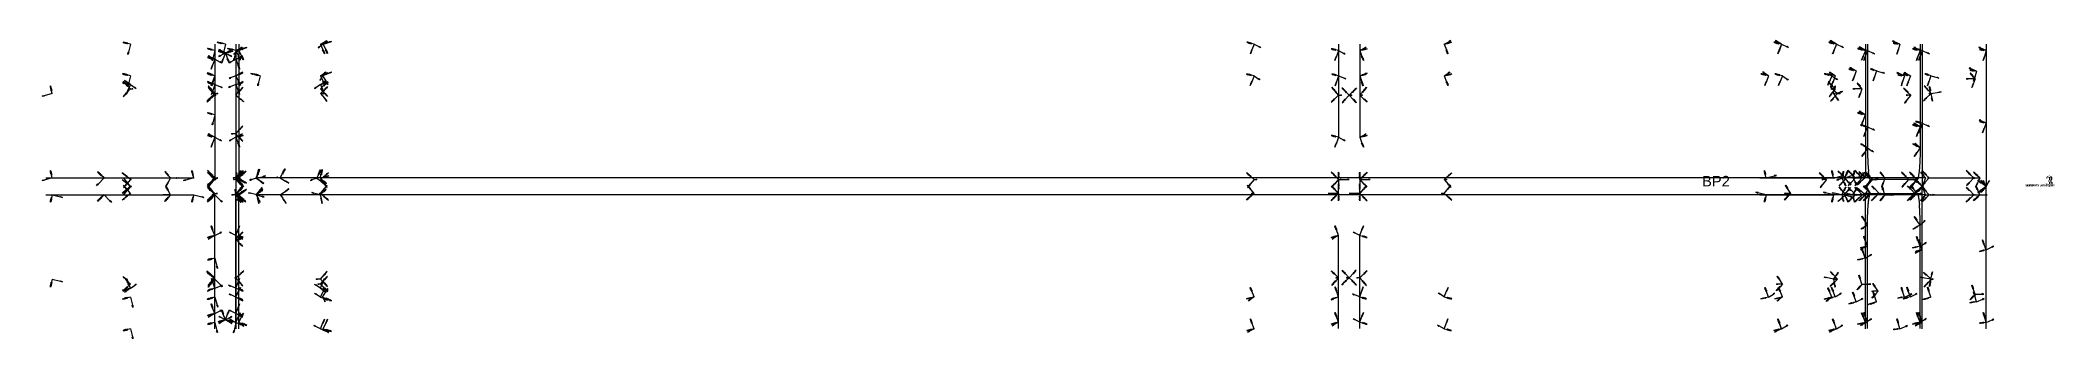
# Model space of a CAD drawing. Header units: millimetres. Extents: x -5736 to 14, y -73 to 73.
# Drawn here: x -941 to 14, y -73 to 69 of the extents above; entities that cross this region are included whole.
import ezdxf

# ---------------------------------------------------------------- set-up
doc = ezdxf.new("R2010")
doc.units = ezdxf.units.MM
for name, color, linetype in [('AutoDetect_10_36', 1, 'Continuous'), ('AutoDetect_10_43', 1, 'Continuous'), ('AutoDetect_11_42', 1, 'Continuous'), ('AutoDetect_12_40', 1, 'Continuous'), ('AutoDetect_13_39', 1, 'Continuous'), ('AutoDetect_14_38', 1, 'Continuous'), ('AutoDetect_20_46', 1, 'Continuous'), ('AutoDetect_21_45', 1, 'Continuous'), ('AutoDetect_22_54', 1, 'Continuous'), ('AutoDetect_23_53', 1, 'Continuous'), ('AutoDetect_25_25', 1, 'Continuous'), ('AutoDetect_27_24', 1, 'Continuous'), ('AutoDetect_30_34', 1, 'Continuous'), ('AutoDetect_31_35', 1, 'Continuous'), ('AutoDetect_32_30', 1, 'Continuous'), ('AutoDetect_34_31', 1, 'Continuous'), ('AutoDetect_36_48', 1, 'Continuous'), ('AutoDetect_37_49', 1, 'Continuous'), ('AutoDetect_5_1', 1, 'Continuous'), ('AutoDetect_5_12', 1, 'Continuous'), ('AutoDetect_5_21', 1, 'Continuous'), ('AutoDetect_65_15', 1, 'Continuous'), ('AutoDetect_66_14', 1, 'Continuous'), ('AutoDetect_68_3', 1, 'Continuous'), ('AutoDetect_69_2', 1, 'Continuous'), ('AutoDetect_6_17', 1, 'Continuous'), ('AutoDetect_6_5', 1, 'Continuous'), ('AutoDetect_6_8', 1, 'Continuous'), ('AutoDetect_71_9', 1, 'Continuous'), ('AutoDetect_72_10', 1, 'Continuous'), ('AutoDetect_74_6', 1, 'Continuous'), ('AutoDetect_75_7', 1, 'Continuous'), ('AutoDetect_77_19', 1, 'Continuous'), ('AutoDetect_78_18', 1, 'Continuous'), ('AutoDetect_79_47', 1, 'Continuous'), ('AutoDetect_79_51', 1, 'Continuous'), ('AutoDetect_7_16', 1, 'Continuous'), ('AutoDetect_7_20', 1, 'Continuous'), ('AutoDetect_80_22', 1, 'Continuous'), ('AutoDetect_81_28', 1, 'Continuous'), ('AutoDetect_82_0', 1, 'Continuous'), ('AutoDetect_83_4', 1, 'Continuous'), ('AutoDetect_84_41', 1, 'Continuous'), ('AutoDetect_85_50', 1, 'Continuous'), ('AutoDetect_85_52', 1, 'Continuous'), ('AutoDetect_86_23', 1, 'Continuous'), ('AutoDetect_87_29', 1, 'Continuous'), ('AutoDetect_88_27', 1, 'Continuous'), ('AutoDetect_89_33', 1, 'Continuous'), ('AutoDetect_8_11', 1, 'Continuous'), ('AutoDetect_8_13', 1, 'Continuous'), ('AutoDetect_90_26', 1, 'Continuous'), ('AutoDetect_91_32', 1, 'Continuous'), ('AutoDetect_9_37', 1, 'Continuous'), ('AutoDetect_9_44', 1, 'Continuous'), ('BLECH_ID_GUID_73E4FDA8_02C2_44ea_97EC_E5E4AF90A170', 1, 'Continuous')]:
    doc.layers.add(name, color=color, linetype=linetype)
doc.styles.get("Standard").update_dxf_attribs({"font": 'arial.ttf'})

msp = doc.modelspace()

# ---------------------------------------------------------------- texts
for tag, s, height, flags in [('ABLPKT2', '2 0.0000 0.0000 0.0000 0.0000 0.0000 0.0000 ', 0.5, 3), ('ABLPKT3', '3 0.0000 0.0000 0.0000 0.0000 0.0000 0.0000 ', 0.5, 3), ('ABLPKT6', '6 0.0000 0.0000 0.0000 0.0000 0.0000 0.0000 ', 0.5, 3), ('ABLPKT1', '1 0.0000 0.0000 0.0000 0.0000 0.0000 0.0000 ', 0.5, 3), ('ABLPKT4', '4 0.0000 0.0000 0.0000 0.0000 0.0000 0.0000 ', 0.5, 3), ('ABLPKT5', '5 0.0000 0.0000 0.0000 0.0000 0.0000 0.0000 ', 0.5, 3), ('VERF', 'AutoCAM', 1, 3), ('GRFPKT1', '1 0.0000 0.0000 0.0000 0.0000 0.0000 0.0000 ', 0.5, 3), ('GRFPKT2', '2 0.0000 0.0000 0.0000 0.0000 0.0000 0.0000 ', 0.5, 3), ('GRFPKT3', '3 0.0000 0.0000 0.0000 0.0000 0.0000 0.0000 ', 0.5, 3), ('GRFPKT4', '4 0.0000 0.0000 0.0000 0.0000 0.0000 0.0000 ', 0.5, 3), ('GRFPKT5', '5 0.0000 0.0000 0.0000 0.0000 0.0000 0.0000 ', 0.5, 3), ('GRFPKT6', '6 0.0000 0.0000 0.0000 0.0000 0.0000 0.0000 ', 0.5, 3), ('GEWICHT', '  10.0000', 1, 3), ('REFO', 'AEEB', 1, 9), ('MAX_ROT_GESCHW', ' 100.0000', 1, 3), ('MAX_ROT_VERZOE', '  10.0000', 1, 3), ('MAX_ROT_BESCHL', '  10.0000', 1, 3), ('MAX_LIN_VERZOE', '  10.0000', 1, 3), ('MAX_LIN_BESCHL', '  10.0000', 1, 3), ('MAX_LIN_GESCHW', ' 100.0000', 1, 3), ('KURZB', '', 1, 3), ('DATUM', '25.5.2022', 1, 3), ('ELETYP', 'WERKSTUECK', 1, 3), ('NAME', '1', 1, 3)]:
    msp.add_attdef(tag, (0, 0), s, height=height, dxfattribs=dict(flags=flags))
at = {"layer": 'BLECH_ID_GUID_73E4FDA8_02C2_44ea_97EC_E5E4AF90A170', "color": 5}
for s, p in [('BP2', (-153.3, 0)), ('BP3', (0, 0, -374.97)), ('BP1', (0, 0))]:
    msp.add_text(s, height=5, dxfattribs=at).set_placement(p)

# ---------------------------------------------------------------- blocks, each defined once
blk = doc.blocks.new('Kontrollpunkt')
at = {"color": 0}
for q in [(0, 6), (8, 0), (0, 0, 4)]:
    blk.add_line((0, 0), q, dxfattribs=at)
for points in [[(0.25, 8, -0.25), (-0.25, 8, -0.25), (-0.25, 8, 0.25), (0, 10, 0), (-0.25, 8, -0.25), (0.25, 8, 0.25), (0, 10, 0), (0.25, 8, -0.25), (0.25, 8, 0.25), (-0.25, 8, 0.25)], [(0.25, 6, -0.25), (-0.25, 6, -0.25), (-0.25, 6, 0.25), (0, 8, 0), (-0.25, 6, -0.25), (0.25, 6, 0.25), (0, 8, 0), (0.25, 6, -0.25), (0.25, 6, 0.25), (-0.25, 6, 0.25)], [(0.25, 0.25, 4), (-0.25, 0.25, 4), (-0.25, -0.25, 4), (0, 0, 6), (-0.25, 0.25, 4), (0.25, -0.25, 4), (0, 0, 6), (0.25, 0.25, 4), (0.25, -0.25, 4), (-0.25, -0.25, 4)], [(0.25, 0.25, 6), (-0.25, 0.25, 6), (-0.25, -0.25, 6), (0, 0, 8), (-0.25, 0.25, 6), (0.25, -0.25, 6), (0, 0, 8), (0.25, 0.25, 6), (0.25, -0.25, 6), (-0.25, -0.25, 6)], [(0.25, 0.25, 8), (-0.25, 0.25, 8), (-0.25, -0.25, 8), (0, 0, 10), (-0.25, 0.25, 8), (0.25, -0.25, 8), (0, 0, 10), (0.25, 0.25, 8), (0.25, -0.25, 8), (-0.25, -0.25, 8)], [(8, 0.25, -0.25), (8, 0.25, 0.25), (8, -0.25, 0.25), (10, 0, 0), (8, 0.25, 0.25), (8, -0.25, -0.25), (10, 0, 0), (8, 0.25, -0.25), (8, -0.25, -0.25), (8, -0.25, 0.25)]]:
    blk.add_polyline3d(points, dxfattribs=at)

# ---------------------------------------------------------------- linework, layer by layer
at = {"layer": 'AutoDetect_10_36', "color": 1}
msp.add_line((-847.9, -67.5, -425), (-847.9, -4, -425), dxfattribs=at)
at = {"layer": 'AutoDetect_10_43', "color": 1}
msp.add_line((-847.9, 67.5, -425), (-847.9, 4, -425), dxfattribs=at)
at = {"layer": 'AutoDetect_11_42', "color": 1}
msp.add_line((-937.9, 4, -424.91), (-867.9, 4, -424.91), dxfattribs=at)
at = {"layer": 'AutoDetect_12_40', "color": 1}
msp.add_line((-937.9, -4, -424.91), (-867.9, -4, -424.91), dxfattribs=at)
at = {"layer": 'AutoDetect_13_39', "color": 1}
msp.add_line((-78.88, 4, -424.93), (-837.93, 4, -424.94), dxfattribs=at)
at = {"layer": 'AutoDetect_14_38', "color": 1}
msp.add_line((-78.88, -4, -424.93), (-837.93, -4, -424.94), dxfattribs=at)
at = {"layer": 'AutoDetect_20_46', "color": 1}
msp.add_line((-857.9, 63.3, -166.2), (-857.9, 23.3, -166.2), dxfattribs=at)
at = {"layer": 'AutoDetect_21_45', "color": 1}
msp.add_line((-847.9, 63.3, -166.2), (-847.9, 23.3, -166.2), dxfattribs=at)
at = {"layer": 'AutoDetect_22_54', "color": 1}
msp.add_line((-857.9, 63.3, -413.8), (-857.9, 23.3, -413.8), dxfattribs=at)
at = {"layer": 'AutoDetect_23_53', "color": 1}
msp.add_line((-847.9, 63.3, -413.8), (-847.9, 23.3, -413.8), dxfattribs=at)
at = {"layer": 'AutoDetect_25_25', "color": 1}
msp.add_line((-857.9, 3.3, -186.2), (-857.9, 3.3, -393.8), dxfattribs=at)
at = {"layer": 'AutoDetect_27_24', "color": 1}
msp.add_line((-847.9, 3.3, -186.2), (-847.9, 3.3, -393.8), dxfattribs=at)
at = {"layer": 'AutoDetect_30_34', "color": 1}
msp.add_line((-847.9, -63.3, -166.2), (-847.9, -23.3, -166.2), dxfattribs=at)
at = {"layer": 'AutoDetect_31_35', "color": 1}
msp.add_line((-857.9, -63.3, -166.2), (-857.9, -23.3, -166.2), dxfattribs=at)
at = {"layer": 'AutoDetect_32_30', "color": 1}
msp.add_line((-847.9, -3.3, -186.2), (-847.9, -3.3, -393.8), dxfattribs=at)
at = {"layer": 'AutoDetect_34_31', "color": 1}
msp.add_line((-857.9, -3.3, -186.2), (-857.9, -3.3, -393.8), dxfattribs=at)
at = {"layer": 'AutoDetect_36_48', "color": 1}
msp.add_line((-847.9, -63.3, -413.8), (-847.9, -23.3, -413.8), dxfattribs=at)
at = {"layer": 'AutoDetect_37_49', "color": 1}
msp.add_line((-857.9, -63.3, -413.8), (-857.9, -23.3, -413.8), dxfattribs=at)
at = {"layer": 'AutoDetect_5_1', "color": 1}
msp.add_line((-51.44, 3.3, -399.8), (-73.39, 3.3, -180.2), dxfattribs=at)
for points, weights in [([(-73.39, 3.3, -180.2), (-73.97, 3.3, -174.44), (-74.4, 7.16, -170.16)], [1, 0.862706303681, 0.854125447661]), ([(-50.3, 8.55, -411.2), (-50.74, 3.3, -406.71), (-51.44, 3.3, -399.8)], [0.854840518996, 0.839824020961, 1])]:
    msp.add_rational_spline(points, weights, degree=2, dxfattribs=at)
at = {"layer": 'AutoDetect_5_12', "color": 1}
msp.add_line((-74.89, 67.4, -165.2), (-74.89, 18.3, -165.2), dxfattribs=at)
msp.add_rational_spline([(-74.89, 18.3, -165.2), (-74.89, 11.63, -165.2), (-74.4, 7.16, -170.16)], [1, 0.844400477505, 0.854125447661], degree=2, dxfattribs=at)
at = {"layer": 'AutoDetect_5_21', "color": 1}
msp.add_line((-49.94, 67.4, -414.8), (-49.94, 18.3, -414.8), dxfattribs=at)
msp.add_rational_spline([(-49.94, 18.3, -414.8), (-49.94, 12.76, -414.8), (-50.3, 8.55, -411.2)], [1, 0.867282760225, 0.854840518996], degree=2, dxfattribs=at)
at = {"layer": 'AutoDetect_65_15', "color": 1}
msp.add_line((-325.46, 67.4, -165.69), (-325.46, 23.3, -165.69), dxfattribs=at)
at = {"layer": 'AutoDetect_66_14', "color": 1}
msp.add_line((-315.46, 67.4, -165.7), (-315.46, 23.3, -165.7), dxfattribs=at)
at = {"layer": 'AutoDetect_68_3', "color": 1}
msp.add_line((-325.47, 3.3, -285.69), (-325.46, 3.3, -185.69), dxfattribs=at)
at = {"layer": 'AutoDetect_69_2', "color": 1}
msp.add_line((-315.47, 3.3, -285.7), (-315.46, 3.3, -185.7), dxfattribs=at)
at = {"layer": 'AutoDetect_6_17', "color": 1}
msp.add_line((-49.94, -67.4, -414.8), (-49.94, -18.3, -414.8), dxfattribs=at)
msp.add_rational_spline([(-49.94, -18.3, -414.8), (-49.94, -12.76, -414.8), (-50.3, -8.55, -411.2)], [1, 0.867282760225, 0.854840518996], degree=2, dxfattribs=at)
at = {"layer": 'AutoDetect_6_5', "color": 1}
msp.add_line((-73.39, -3.3, -180.2), (-51.44, -3.3, -399.8), dxfattribs=at)
for points, weights in [([(-74.4, -7.16, -170.16), (-73.97, -3.3, -174.44), (-73.39, -3.3, -180.2)], [0.854125447661, 0.862706303681, 1]), ([(-51.44, -3.3, -399.8), (-50.74, -3.3, -406.71), (-50.3, -8.55, -411.2)], [1, 0.839824020961, 0.854840518996])]:
    msp.add_rational_spline(points, weights, degree=2, dxfattribs=at)
at = {"layer": 'AutoDetect_6_8', "color": 1}
msp.add_line((-74.89, -67.4, -165.2), (-74.89, -18.3, -165.2), dxfattribs=at)
msp.add_rational_spline([(-74.89, -18.3, -165.2), (-74.89, -11.63, -165.2), (-74.4, -7.16, -170.16)], [1, 0.844400477505, 0.854125447661], degree=2, dxfattribs=at)
at = {"layer": 'AutoDetect_71_9', "color": 1}
msp.add_line((-315.46, -67.4, -165.7), (-315.46, -23.3, -165.7), dxfattribs=at)
at = {"layer": 'AutoDetect_72_10', "color": 1}
msp.add_line((-325.46, -67.4, -165.69), (-325.46, -23.3, -165.69), dxfattribs=at)
at = {"layer": 'AutoDetect_74_6', "color": 1}
msp.add_line((-315.47, -3.3, -285.7), (-315.46, -3.3, -185.7), dxfattribs=at)
at = {"layer": 'AutoDetect_75_7', "color": 1}
msp.add_line((-325.47, -3.3, -285.69), (-325.46, -3.3, -185.69), dxfattribs=at)
at = {"layer": 'AutoDetect_77_19', "color": 1}
msp.add_line((-125.89, 4, -155.02), (-90.92, 4, -154.98), dxfattribs=at)
at = {"layer": 'AutoDetect_78_18', "color": 1}
msp.add_line((-125.89, -4, -155.02), (-90.92, -4, -154.98), dxfattribs=at)
at = {"layer": 'AutoDetect_79_47', "color": 1}
msp.add_line((-18.62, -67.5, -728.04), (-18.62, 0, -728.04), dxfattribs=at)
at = {"layer": 'AutoDetect_79_51', "color": 1}
msp.add_line((-18.62, 67.5, -728.04), (-18.62, 0, -728.04), dxfattribs=at)
at = {"layer": 'AutoDetect_7_16', "color": 1}
msp.add_line((-75.91, -67.5, -155), (-75.91, -4, -155), dxfattribs=at)
at = {"layer": 'AutoDetect_7_20', "color": 1}
msp.add_line((-75.91, 67.5, -155), (-75.91, 4, -155), dxfattribs=at)
at = {"layer": 'AutoDetect_80_22', "color": 1}
msp.add_line((-45.9, 4, -454.8), (-21.6, 4, -698.18), dxfattribs=at)
at = {"layer": 'AutoDetect_81_28', "color": 1}
msp.add_line((-45.9, -4, -454.8), (-21.6, -4, -698.18), dxfattribs=at)
at = {"layer": 'AutoDetect_82_0', "color": 1}
msp.add_line((-80.89, 4, -105.26), (-77.38, 4, -140.09), dxfattribs=at)
at = {"layer": 'AutoDetect_83_4', "color": 1}
msp.add_line((-80.89, -4, -105.26), (-77.38, -4, -140.09), dxfattribs=at)
at = {"layer": 'AutoDetect_84_41', "color": 1}
msp.add_line((-847.9, 67.5, -488.2), (-847.9, -67.5, -488.2), dxfattribs=at)
at = {"layer": 'AutoDetect_85_50', "color": 1}
msp.add_line((-846.5, -67.5, -483.3), (-846.5, -4, -483.3), dxfattribs=at)
at = {"layer": 'AutoDetect_85_52', "color": 1}
msp.add_line((-846.5, 67.5, -483.3), (-846.5, 4, -483.3), dxfattribs=at)
at = {"layer": 'AutoDetect_86_23', "color": 1}
msp.add_line((-47.41, 4, -719.53), (-838.28, 4, -485.74), dxfattribs=at)
at = {"layer": 'AutoDetect_87_29', "color": 1}
msp.add_line((-47.41, -4, -719.53), (-838.28, -4, -485.74), dxfattribs=at)
at = {"layer": 'AutoDetect_88_27', "color": 1}
msp.add_line((-857.9, 4, -483.31), (-857.9, 4, -434.91), dxfattribs=at)
at = {"layer": 'AutoDetect_89_33', "color": 1}
msp.add_line((-857.9, -4, -483.31), (-857.9, -4, -434.91), dxfattribs=at)
at = {"layer": 'AutoDetect_8_11', "color": 1}
msp.add_line((-48.92, -67.5, -425), (-48.92, 0, -425), dxfattribs=at)
at = {"layer": 'AutoDetect_8_13', "color": 1}
msp.add_line((-48.92, 67.5, -425), (-48.92, 0, -425), dxfattribs=at)
at = {"layer": 'AutoDetect_90_26', "color": 1}
msp.add_line((-847.87, 4, -434.93), (-847.92, 4, -472.87), dxfattribs=at)
at = {"layer": 'AutoDetect_91_32', "color": 1}
msp.add_line((-847.87, -4, -434.93), (-847.92, -4, -472.87), dxfattribs=at)
at = {"layer": 'AutoDetect_9_37', "color": 1}
msp.add_line((-857.9, -67.5, -425), (-857.9, -4, -425), dxfattribs=at)
at = {"layer": 'AutoDetect_9_44', "color": 1}
msp.add_line((-857.9, 67.5, -425), (-857.9, 4, -425), dxfattribs=at)

# ---------------------------------------------------------------- block references
at = {"layer": 'AutoDetect_10_36', "color": 2, "extrusion": (0.489863, -0.721158, -0.489863), "xscale": 0.5, "yscale": 0.5, "zscale": 0.5, "rotation": 283.9360321229203}
msp.add_blockref('Kontrollpunkt', (-703.63, -602.28, -204.28), dxfattribs=at)
at = {"layer": 'AutoDetect_10_36', "color": 2, "extrusion": (0.642788, -0.267641, -0.717769), "xscale": 0.5, "yscale": 0.5, "zscale": 0.5, "rotation": 271.0295386508609}
msp.add_blockref('Kontrollpunkt', (-374.39, -857.89, -210.84), dxfattribs=at)
at = {"layer": 'AutoDetect_10_36', "color": 2, "extrusion": (0.717769, -0.267641, -0.642788), "xscale": 0.5000000000000001, "yscale": 0.5000000000000001, "zscale": 0.5000000000000001, "rotation": 278.3618459724554}
msp.add_blockref('Kontrollpunkt', (-331.45, -800.36, -292.65), dxfattribs=at)
at = {"layer": 'AutoDetect_10_36', "color": 2, "extrusion": (0.683739, -0.254953, -0.683739), "rotation": 275.2664775747556}
for p, xscale, yscale, zscale in [((-356.67, -837.93, -272.71), 0.5000000000000001, 0.5000000000000001, 0.5000000000000001), ((-345.51, -807.9, -248.04), 0.5, 0.5, 0.5)]:
    msp.add_blockref('Kontrollpunkt', p, dxfattribs=dict(at, xscale=xscale, yscale=yscale, zscale=zscale))
at = {"layer": 'AutoDetect_10_43', "color": 2, "extrusion": (0.683739, 0.254953, -0.683739)}
for p, xscale, yscale, zscale, rotation in [((345.51, -807.9, -248.04), 0.5000000000000002, 0.5000000000000002, 0.5000000000000002, 84.73352562567366), ((356.67, -837.93, -272.71), 0.5, 0.5, 0.5, 84.73352562567369)]:
    msp.add_blockref('Kontrollpunkt', p, dxfattribs=dict(at, xscale=xscale, yscale=yscale, zscale=zscale, rotation=rotation))
at = {"layer": 'AutoDetect_10_43', "color": 2, "extrusion": (0.642788, 0.267641, -0.717769), "xscale": 0.5, "yscale": 0.5, "zscale": 0.5, "rotation": 88.97046347296873}
msp.add_blockref('Kontrollpunkt', (374.39, -857.89, -210.84), dxfattribs=at)
at = {"layer": 'AutoDetect_10_43', "color": 2, "extrusion": (0.717769, 0.267641, -0.642788), "xscale": 0.5000000000000001, "yscale": 0.5000000000000001, "zscale": 0.5000000000000001, "rotation": 81.63815804849517}
msp.add_blockref('Kontrollpunkt', (331.46, -800.36, -292.65), dxfattribs=at)
at = {"layer": 'AutoDetect_10_43', "color": 2, "extrusion": (0.489864, 0.721157, -0.489864), "xscale": 0.5, "yscale": 0.5, "zscale": 0.5, "rotation": 76.06412786839107}
msp.add_blockref('Kontrollpunkt', (703.63, -602.28, -204.28), dxfattribs=at)
at = {"layer": 'AutoDetect_11_42', "color": 1, "extrusion": (-0.185348, 0.743283, -0.642788), "xscale": 0.5000000000000001, "yscale": 0.5000000000000001, "zscale": 0.5000000000000001}
msp.add_blockref('Kontrollpunkt', (896.47, -152.73, 479.17), dxfattribs=at)
at = {"layer": 'AutoDetect_11_42', "color": 1, "extrusion": (-0.57735, 0.57735, -0.57735), "xscale": 0.5, "yscale": 0.5, "zscale": 0.5, "rotation": 359.4499946867196}
msp.add_blockref('Kontrollpunkt', (575.51, -11.4, 789.13), dxfattribs=at)
at = {"layer": 'AutoDetect_11_42', "color": 1, "extrusion": (-0.173648, 0.696364, -0.696364)}
for p, xscale, yscale, zscale in [((906.15, -144.73, 461.02), 0.5000000000000001, 0.5000000000000001, 0.5000000000000001), ((841.14, -156.02, 449.39), 0.5, 0.5, 0.5)]:
    msp.add_blockref('Kontrollpunkt', p, dxfattribs=dict(at, xscale=xscale, yscale=yscale, zscale=zscale))
at = {"layer": 'AutoDetect_11_42', "color": 1, "extrusion": (-0.6047, 0.592475, -0.53227), "xscale": 0.5, "yscale": 0.5, "zscale": 0.5}
msp.add_blockref('Kontrollpunkt', (634.28, -29.88, 790.23), dxfattribs=at)
at = {"layer": 'AutoDetect_12_40', "color": 1, "extrusion": (-0.173648, -0.696364, -0.696364), "xscale": 0.5000000000000001, "yscale": 0.5000000000000001, "zscale": 0.5000000000000001}
for p in [(-906.15, -144.73, 461.02), (-841.14, -156.02, 449.39)]:
    msp.add_blockref('Kontrollpunkt', p, dxfattribs=at)
at = {"layer": 'AutoDetect_12_40', "color": 1, "extrusion": (-0.6047, -0.592475, -0.53227), "xscale": 0.5, "yscale": 0.5, "zscale": 0.5}
msp.add_blockref('Kontrollpunkt', (-634.28, -29.88, 790.23), dxfattribs=at)
at = {"layer": 'AutoDetect_12_40', "color": 1, "extrusion": (-0.185348, -0.743283, -0.642788), "xscale": 0.5000000000000001, "yscale": 0.5000000000000001, "zscale": 0.5000000000000001}
msp.add_blockref('Kontrollpunkt', (-896.47, -152.73, 479.17), dxfattribs=at)
at = {"layer": 'AutoDetect_12_40', "color": 1, "extrusion": (-0.57735, -0.57735, -0.57735), "xscale": 0.5, "yscale": 0.5, "zscale": 0.5, "rotation": 0.5500053132810849}
msp.add_blockref('Kontrollpunkt', (-575.51, -11.4, 789.13), dxfattribs=at)
at = {"layer": 'AutoDetect_13_39', "color": 1, "extrusion": (0.185348, 0.743283, -0.642788), "xscale": 0.5, "yscale": 0.5, "zscale": 0.5, "rotation": 142.0247674273093}
msp.add_blockref('Kontrollpunkt', (99, -312.29, 289.01), dxfattribs=at)
at = {"layer": 'AutoDetect_13_39', "color": 1, "extrusion": (-0.102825, 0.68949, -0.716959), "xscale": 0.5000000000000001, "yscale": 0.5000000000000001, "zscale": 0.5000000000000001, "rotation": 177.3594940221356}
msp.add_blockref('Kontrollpunkt', (37.94, -288.15, 368.29), dxfattribs=at)
at = {"layer": 'AutoDetect_13_39', "color": 1, "extrusion": (0.173645, 0.833013, -0.525297), "xscale": 0.5000000000000001, "yscale": 0.5000000000000001, "zscale": 0.5000000000000001, "rotation": 138.2629874820745}
msp.add_blockref('Kontrollpunkt', (821.11, -449.36, 81.05), dxfattribs=at)
at = {"layer": 'AutoDetect_13_39', "color": 1, "extrusion": (0.173646, 0.810863, -0.558881), "xscale": 0.5, "yscale": 0.5, "zscale": 0.5, "rotation": 137.760154664141}
msp.add_blockref('Kontrollpunkt', (790.85, -444.75, 100.44), dxfattribs=at)
at = {"layer": 'AutoDetect_13_39', "color": 1, "extrusion": (0.185349, 0.642788, -0.743283), "xscale": 0.4999999999999999, "yscale": 0.4999999999999999, "zscale": 0.4999999999999999, "rotation": 144.150629440785}
msp.add_blockref('Kontrollpunkt', (84.82, -326.11, 331.99), dxfattribs=at)
at = {"layer": 'AutoDetect_13_39', "color": 1, "extrusion": (0.173648, 0.696366, -0.696362), "xscale": 0.5, "yscale": 0.5, "zscale": 0.5, "rotation": 144.6432429415231}
msp.add_blockref('Kontrollpunkt', (80.42, -316.06, 284.47), dxfattribs=at)
at = {"layer": 'AutoDetect_14_38', "color": 1, "extrusion": (0.185349, -0.642788, -0.743283), "xscale": 0.5, "yscale": 0.5, "zscale": 0.5, "rotation": 215.849370559215}
msp.add_blockref('Kontrollpunkt', (-84.82, -326.11, 331.99), dxfattribs=at)
at = {"layer": 'AutoDetect_14_38', "color": 1, "extrusion": (0.173648, -0.696366, -0.696362), "xscale": 0.5000000000000001, "yscale": 0.5000000000000001, "zscale": 0.5000000000000001, "rotation": 215.3567570584769}
msp.add_blockref('Kontrollpunkt', (-80.42, -316.06, 284.47), dxfattribs=at)
at = {"layer": 'AutoDetect_14_38', "color": 1, "extrusion": (0.173645, -0.829124, -0.531413), "xscale": 0.5, "yscale": 0.5, "zscale": 0.5, "rotation": 221.4138782684639}
msp.add_blockref('Kontrollpunkt', (-820.95, -449.17, 83.63), dxfattribs=at)
at = {"layer": 'AutoDetect_14_38', "color": 1, "extrusion": (0.173646, -0.810858, -0.558888), "xscale": 0.5, "yscale": 0.5, "zscale": 0.5, "rotation": 222.2395085929658}
msp.add_blockref('Kontrollpunkt', (-790.85, -444.75, 100.45), dxfattribs=at)
at = {"layer": 'AutoDetect_14_38', "color": 1, "extrusion": (0.185348, -0.743283, -0.642788), "xscale": 0.5, "yscale": 0.5, "zscale": 0.5, "rotation": 217.9752325726907}
msp.add_blockref('Kontrollpunkt', (-99, -312.29, 289.01), dxfattribs=at)
at = {"layer": 'AutoDetect_14_38', "color": 1, "extrusion": (-0.102825, -0.68949, -0.716959), "xscale": 0.5000000000000001, "yscale": 0.5000000000000001, "zscale": 0.5000000000000001, "rotation": 182.6405059778646}
msp.add_blockref('Kontrollpunkt', (-37.94, -288.15, 368.29), dxfattribs=at)
at = {"layer": 'AutoDetect_20_46', "color": 1, "extrusion": (-0.696364, 0.173648, -0.696364), "rotation": 279.7183999161086}
for p, xscale, yscale, zscale in [((149.06, 470.54, 723.61), 0.4999999999999999, 0.4999999999999999, 0.4999999999999999), ((144.94, 438.96, 748.51), 0.5000000000000001, 0.5000000000000001, 0.5000000000000001), ((184.96, 464.31, 717.19), 0.5000000000000001, 0.5000000000000001, 0.5000000000000001)]:
    msp.add_blockref('Kontrollpunkt', p, dxfattribs=dict(at, xscale=xscale, yscale=yscale, zscale=zscale))
at = {"layer": 'AutoDetect_20_46', "color": 1, "extrusion": (-0.743283, 0.185348, -0.642788), "xscale": 0.5, "yscale": 0.5, "zscale": 0.5, "rotation": 283.7118257682571}
msp.add_blockref('Kontrollpunkt', (170.39, 440.97, 782.53), dxfattribs=at)
at = {"layer": 'AutoDetect_20_46', "color": 1, "extrusion": (-0.642788, 0.185348, -0.743283), "xscale": 0.5000000000000001, "yscale": 0.5000000000000001, "zscale": 0.5000000000000001, "rotation": 274.4223825593739}
msp.add_blockref('Kontrollpunkt', (191.28, 484.7, 713.66), dxfattribs=at)
at = {"layer": 'AutoDetect_21_45', "color": 1, "extrusion": (0.696364, 0.173648, -0.696364)}
for p, xscale, yscale, zscale, rotation in [((267.78, -713.6, -439.35), 0.5, 0.5, 0.5, 80.28160008389149), ((263.66, -682.02, -464.24), 0.5, 0.5, 0.5, 80.28160008389149), ((227.76, -688.25, -470.67), 0.5000000000000001, 0.5000000000000001, 0.5000000000000001, 80.28160008389143)]:
    msp.add_blockref('Kontrollpunkt', p, dxfattribs=dict(at, xscale=xscale, yscale=yscale, zscale=zscale, rotation=rotation))
at = {"layer": 'AutoDetect_21_45', "color": 1, "extrusion": (0.642788, 0.185348, -0.743283), "xscale": 0.5, "yscale": 0.5, "zscale": 0.5, "rotation": 85.57761744062603}
msp.add_blockref('Kontrollpunkt', (281.33, -733.55, -382.8), dxfattribs=at)
at = {"layer": 'AutoDetect_21_45', "color": 1, "extrusion": (0.743283, 0.185348, -0.642788), "xscale": 0.5, "yscale": 0.5, "zscale": 0.5, "rotation": 76.28817423174286}
msp.add_blockref('Kontrollpunkt', (242.34, -622.91, -485.35), dxfattribs=at)
at = {"layer": 'AutoDetect_22_54', "color": 1, "extrusion": (-0.696364, 0.173648, 0.696364)}
for p, xscale, yscale, zscale, rotation in [((149.06, -886.79, 319.73), 0.5000000000000001, 0.5000000000000001, 0.5000000000000001, 260.2816000838914), ((144.94, -855.21, 344.62), 0.5, 0.5, 0.5, 260.2816000838915), ((184.96, -880.56, 313.3), 0.5000000000000001, 0.5000000000000001, 0.5000000000000001, 260.2816000838913)]:
    msp.add_blockref('Kontrollpunkt', p, dxfattribs=dict(at, xscale=xscale, yscale=yscale, zscale=zscale, rotation=rotation))
at = {"layer": 'AutoDetect_22_54', "color": 1, "extrusion": (-0.743283, 0.185348, 0.642788), "xscale": 0.5, "yscale": 0.5, "zscale": 0.5, "rotation": 256.2881742317428}
msp.add_blockref('Kontrollpunkt', (170.39, -885.27, 409.72), dxfattribs=at)
at = {"layer": 'AutoDetect_22_54', "color": 1, "extrusion": (-0.642788, 0.185348, 0.743283), "xscale": 0.5, "yscale": 0.5, "zscale": 0.5, "rotation": 265.577617440626}
msp.add_blockref('Kontrollpunkt', (191.28, -872.7, 282.56), dxfattribs=at)
at = {"layer": 'AutoDetect_23_53', "color": 1, "extrusion": (0.696364, 0.173648, 0.696364), "rotation": 99.71839991610851}
for p, xscale, yscale, zscale in [((267.78, 297.34, -843.23), 0.4999999999999999, 0.4999999999999999, 0.4999999999999999), ((263.66, 265.76, -868.13), 0.5, 0.5, 0.5), ((227.76, 272, -874.55), 0.5, 0.5, 0.5)]:
    msp.add_blockref('Kontrollpunkt', p, dxfattribs=dict(at, xscale=xscale, yscale=yscale, zscale=zscale))
at = {"layer": 'AutoDetect_23_53', "color": 1, "extrusion": (0.642788, 0.185348, 0.743283), "xscale": 0.5, "yscale": 0.5, "zscale": 0.5, "rotation": 94.422382559374}
msp.add_blockref('Kontrollpunkt', (281.33, 345.55, -813.9), dxfattribs=at)
at = {"layer": 'AutoDetect_23_53', "color": 1, "extrusion": (0.743283, 0.185348, 0.642788), "xscale": 0.5000000000000001, "yscale": 0.5000000000000001, "zscale": 0.5000000000000001, "rotation": 103.7118257682572}
msp.add_blockref('Kontrollpunkt', (242.34, 178.61, -858.17), dxfattribs=at)
at = {"layer": 'AutoDetect_25_25', "color": 1, "extrusion": (-0.696364, 0.696364, -0.173648), "xscale": 0.5, "yscale": 0.5, "zscale": 0.5, "rotation": 260.1346154045213}
msp.add_blockref('Kontrollpunkt', (602.17, -46.75, 686.19), dxfattribs=at)
at = {"layer": 'AutoDetect_25_25', "color": 1, "extrusion": (-0.642788, 0.764525, -0.048221), "xscale": 0.5, "yscale": 0.5, "zscale": 0.5, "rotation": 266.7164316670053}
msp.add_blockref('Kontrollpunkt', (628.78, -178.74, 594.54), dxfattribs=at)
at = {"layer": 'AutoDetect_25_25', "color": 1, "extrusion": (-0.764525, 0.642788, -0.048221), "xscale": 0.5, "yscale": 0.5, "zscale": 0.5, "rotation": 267.6783527770851}
msp.add_blockref('Kontrollpunkt', (575.3, -173.72, 698.58), dxfattribs=at)
at = {"layer": 'AutoDetect_25_25', "color": 1, "extrusion": (-0.696364, 0.696364, 0.173648), "xscale": 0.5, "yscale": 0.5, "zscale": 0.5, "rotation": 279.8750728147097}
for p in [(604.29, -328.5, 560.43), (604.29, -493.56, 531.32)]:
    msp.add_blockref('Kontrollpunkt', p, dxfattribs=at)
at = {"layer": 'AutoDetect_25_25', "color": 1, "extrusion": (-0.706405, 0.706405, -0.044555), "xscale": 0.5000000000000001, "yscale": 0.5000000000000001, "zscale": 0.5000000000000001, "rotation": 267.4488682877328}
msp.add_blockref('Kontrollpunkt', (604.29, -158.88, 616.65), dxfattribs=at)
at = {"layer": 'AutoDetect_27_24', "color": 1, "extrusion": (0.696364, 0.696364, -0.173648), "xscale": 0.5, "yscale": 0.5, "zscale": 0.5, "rotation": 99.86538459547872}
msp.add_blockref('Kontrollpunkt', (604.01, -256.2, -501.66), dxfattribs=at)
at = {"layer": 'AutoDetect_27_24', "color": 1, "extrusion": (0.642788, 0.764525, -0.048221), "xscale": 0.5, "yscale": 0.5, "zscale": 0.5, "rotation": 93.28356833299465}
msp.add_blockref('Kontrollpunkt', (676.86, -231.67, -501.92), dxfattribs=at)
at = {"layer": 'AutoDetect_27_24', "color": 1, "extrusion": (0.696364, 0.696364, 0.173648), "xscale": 0.4999999999999999, "yscale": 0.4999999999999999, "zscale": 0.4999999999999999, "rotation": 80.12492718529033}
for p in [(601.89, -119.05, -627.42), (601.89, -284.11, -656.53)]:
    msp.add_blockref('Kontrollpunkt', p, dxfattribs=at)
at = {"layer": 'AutoDetect_27_24', "color": 1, "extrusion": (0.706405, 0.706405, -0.044555), "xscale": 0.5000000000000001, "yscale": 0.5000000000000001, "zscale": 0.5000000000000001, "rotation": 92.5511317122673}
msp.add_blockref('Kontrollpunkt', (601.89, -212.62, -588.33), dxfattribs=at)
at = {"layer": 'AutoDetect_27_24', "color": 1, "extrusion": (0.764525, 0.642788, -0.048221), "xscale": 0.5000000000000001, "yscale": 0.5000000000000001, "zscale": 0.5000000000000001, "rotation": 92.32164722291489}
msp.add_blockref('Kontrollpunkt', (522.44, -236.68, -605.54), dxfattribs=at)
at = {"layer": 'AutoDetect_30_34', "color": 1, "extrusion": (0.696364, -0.173648, -0.696364), "rotation": 279.7183999161086}
for p, xscale, yscale, zscale in [((-227.76, -688.25, -470.67), 0.5000000000000001, 0.5000000000000001, 0.5000000000000001), ((-267.78, -713.6, -439.35), 0.5000000000000001, 0.5000000000000001, 0.5000000000000001), ((-263.66, -682.02, -464.24), 0.4999999999999999, 0.4999999999999999, 0.4999999999999999)]:
    msp.add_blockref('Kontrollpunkt', p, dxfattribs=dict(at, xscale=xscale, yscale=yscale, zscale=zscale))
at = {"layer": 'AutoDetect_30_34', "color": 1, "extrusion": (0.642788, -0.185348, -0.743283), "xscale": 0.5000000000000001, "yscale": 0.5000000000000001, "zscale": 0.5000000000000001, "rotation": 274.4223825593739}
msp.add_blockref('Kontrollpunkt', (-281.33, -733.55, -382.8), dxfattribs=at)
at = {"layer": 'AutoDetect_30_34', "color": 1, "extrusion": (0.743283, -0.185348, -0.642788), "xscale": 0.5, "yscale": 0.5, "zscale": 0.5, "rotation": 283.7118257682571}
msp.add_blockref('Kontrollpunkt', (-242.34, -622.91, -485.35), dxfattribs=at)
at = {"layer": 'AutoDetect_31_35', "color": 1, "extrusion": (-0.696364, -0.173648, -0.696364)}
for p, xscale, yscale, zscale, rotation in [((-184.96, 464.31, 717.19), 0.5000000000000001, 0.5000000000000001, 0.5000000000000001, 80.28160008389143), ((-149.06, 470.54, 723.61), 0.5, 0.5, 0.5, 80.28160008389149), ((-144.94, 438.96, 748.51), 0.5, 0.5, 0.5, 80.28160008389149)]:
    msp.add_blockref('Kontrollpunkt', p, dxfattribs=dict(at, xscale=xscale, yscale=yscale, zscale=zscale, rotation=rotation))
at = {"layer": 'AutoDetect_31_35', "color": 1, "extrusion": (-0.743283, -0.185348, -0.642788), "xscale": 0.5, "yscale": 0.5, "zscale": 0.5, "rotation": 76.28817423174286}
msp.add_blockref('Kontrollpunkt', (-170.39, 440.97, 782.53), dxfattribs=at)
at = {"layer": 'AutoDetect_31_35', "color": 1, "extrusion": (-0.642788, -0.185348, -0.743283), "xscale": 0.5, "yscale": 0.5, "zscale": 0.5, "rotation": 85.57761744062603}
msp.add_blockref('Kontrollpunkt', (-191.28, 484.7, 713.66), dxfattribs=at)
at = {"layer": 'AutoDetect_32_30', "color": 1, "extrusion": (0.706405, -0.706405, -0.044555), "xscale": 0.5000000000000001, "yscale": 0.5000000000000001, "zscale": 0.5000000000000001, "rotation": 267.4488682877328}
msp.add_blockref('Kontrollpunkt', (-601.89, -212.62, -588.33), dxfattribs=at)
at = {"layer": 'AutoDetect_32_30', "color": 1, "extrusion": (0.696364, -0.696364, 0.173648), "xscale": 0.5, "yscale": 0.5, "zscale": 0.5, "rotation": 279.8750728147097}
for p in [(-601.89, -119.05, -627.42), (-601.89, -284.11, -656.53)]:
    msp.add_blockref('Kontrollpunkt', p, dxfattribs=at)
at = {"layer": 'AutoDetect_32_30', "color": 1, "extrusion": (0.764525, -0.642788, -0.048221), "xscale": 0.5, "yscale": 0.5, "zscale": 0.5, "rotation": 267.6783527770851}
msp.add_blockref('Kontrollpunkt', (-522.44, -236.68, -605.54), dxfattribs=at)
at = {"layer": 'AutoDetect_32_30', "color": 1, "extrusion": (0.642788, -0.764525, -0.048221), "xscale": 0.5000000000000001, "yscale": 0.5000000000000001, "zscale": 0.5000000000000001, "rotation": 266.7164316670053}
msp.add_blockref('Kontrollpunkt', (-676.86, -231.67, -501.92), dxfattribs=at)
at = {"layer": 'AutoDetect_32_30', "color": 1, "extrusion": (0.696364, -0.696364, -0.173648), "xscale": 0.5, "yscale": 0.5, "zscale": 0.5, "rotation": 260.1346154045213}
msp.add_blockref('Kontrollpunkt', (-604.01, -256.2, -501.66), dxfattribs=at)
at = {"layer": 'AutoDetect_34_31', "color": 1, "extrusion": (-0.764525, -0.642788, -0.048221), "xscale": 0.5, "yscale": 0.5, "zscale": 0.5, "rotation": 92.32164722291492}
msp.add_blockref('Kontrollpunkt', (-575.3, -173.72, 698.58), dxfattribs=at)
at = {"layer": 'AutoDetect_34_31', "color": 1, "extrusion": (-0.706405, -0.706405, -0.044555), "xscale": 0.5, "yscale": 0.5, "zscale": 0.5, "rotation": 92.55113171226733}
msp.add_blockref('Kontrollpunkt', (-604.29, -158.88, 616.65), dxfattribs=at)
at = {"layer": 'AutoDetect_34_31', "color": 1, "extrusion": (-0.696364, -0.696364, 0.173648), "xscale": 0.5, "yscale": 0.5, "zscale": 0.5, "rotation": 80.12492718529036}
for p in [(-604.29, -328.5, 560.43), (-604.29, -493.56, 531.32)]:
    msp.add_blockref('Kontrollpunkt', p, dxfattribs=at)
at = {"layer": 'AutoDetect_34_31', "color": 1, "extrusion": (-0.696364, -0.696364, -0.173648), "xscale": 0.5, "yscale": 0.5, "zscale": 0.5, "rotation": 99.86538459547872}
msp.add_blockref('Kontrollpunkt', (-602.17, -46.75, 686.19), dxfattribs=at)
at = {"layer": 'AutoDetect_34_31', "color": 1, "extrusion": (-0.642788, -0.764525, -0.048221), "xscale": 0.5000000000000001, "yscale": 0.5000000000000001, "zscale": 0.5000000000000001, "rotation": 93.28356833299468}
msp.add_blockref('Kontrollpunkt', (-628.78, -178.74, 594.54), dxfattribs=at)
at = {"layer": 'AutoDetect_36_48', "color": 1, "extrusion": (0.696364, -0.173648, 0.696364)}
for p, xscale, yscale, zscale, rotation in [((-227.76, 272, -874.55), 0.5000000000000001, 0.5000000000000001, 0.5000000000000001, 260.2816000838912), ((-263.66, 265.76, -868.13), 0.5000000000000001, 0.5000000000000001, 0.5000000000000001, 260.2816000838914), ((-267.78, 297.34, -843.23), 0.5, 0.5, 0.5, 260.2816000838915)]:
    msp.add_blockref('Kontrollpunkt', p, dxfattribs=dict(at, xscale=xscale, yscale=yscale, zscale=zscale, rotation=rotation))
at = {"layer": 'AutoDetect_36_48', "color": 1, "extrusion": (0.642788, -0.185348, 0.743283), "xscale": 0.5, "yscale": 0.5, "zscale": 0.5, "rotation": 265.577617440626}
msp.add_blockref('Kontrollpunkt', (-281.33, 345.55, -813.9), dxfattribs=at)
at = {"layer": 'AutoDetect_36_48', "color": 1, "extrusion": (0.743283, -0.185348, 0.642788), "xscale": 0.5, "yscale": 0.5, "zscale": 0.5, "rotation": 256.2881742317428}
msp.add_blockref('Kontrollpunkt', (-242.34, 178.61, -858.17), dxfattribs=at)
at = {"layer": 'AutoDetect_37_49', "color": 1, "extrusion": (-0.696364, -0.173648, 0.696364), "rotation": 99.71839991610851}
for p, xscale, yscale, zscale in [((-184.96, -880.56, 313.3), 0.5, 0.5, 0.5), ((-149.06, -886.79, 319.73), 0.5, 0.5, 0.5), ((-144.94, -855.21, 344.62), 0.4999999999999999, 0.4999999999999999, 0.4999999999999999)]:
    msp.add_blockref('Kontrollpunkt', p, dxfattribs=dict(at, xscale=xscale, yscale=yscale, zscale=zscale))
at = {"layer": 'AutoDetect_37_49', "color": 1, "extrusion": (-0.743283, -0.185348, 0.642788), "xscale": 0.5000000000000001, "yscale": 0.5000000000000001, "zscale": 0.5000000000000001, "rotation": 103.7118257682572}
msp.add_blockref('Kontrollpunkt', (-170.39, -885.27, 409.72), dxfattribs=at)
at = {"layer": 'AutoDetect_37_49', "color": 1, "extrusion": (-0.642788, -0.185348, 0.743283), "xscale": 0.5, "yscale": 0.5, "zscale": 0.5, "rotation": 94.422382559374}
msp.add_blockref('Kontrollpunkt', (-191.28, -872.7, 282.56), dxfattribs=at)
at = {"layer": 'AutoDetect_5_1', "color": 1, "extrusion": (-0.686541, 0.650895, 0.324032), "xscale": 0.5, "yscale": 0.5, "zscale": 0.5, "rotation": 287.0773863516282}
for p in [(28.41, -423.94, -42.39), (32.99, -391.06, -92.09)]:
    msp.add_blockref('Kontrollpunkt', p, dxfattribs=at)
at = {"layer": 'AutoDetect_5_1', "color": 1, "extrusion": (-0.678826, 0.656791, 0.328361), "xscale": 0.5, "yscale": 0.5, "zscale": 0.5, "rotation": 287.9558113263258}
msp.add_blockref('Kontrollpunkt', (6.72, -372.27, -56.14), dxfattribs=at)
at = {"layer": 'AutoDetect_5_1', "color": 1, "extrusion": (-0.69276, 0.642788, 0.326967), "xscale": 0.5, "yscale": 0.5, "zscale": 0.5, "rotation": 287.1926510928167}
msp.add_blockref('Kontrollpunkt', (61.78, -375.21, -54.23), dxfattribs=at)
at = {"layer": 'AutoDetect_5_1', "color": 1, "extrusion": (-0.60879, 0.650895, -0.453553), "xscale": 0.5, "yscale": 0.5, "zscale": 0.5, "rotation": 243.3930241647207}
msp.add_blockref('Kontrollpunkt', (51.35, -136.77, 128.56), dxfattribs=at)
at = {"layer": 'AutoDetect_5_1', "color": 1, "extrusion": (-0.675632, 0.696364, -0.242071), "xscale": 0.5, "yscale": 0.5, "zscale": 0.5, "rotation": 255.4756134605183}
for p in [(49.66, -171.72, 97.24), (37.47, -339.38, 126.88)]:
    msp.add_blockref('Kontrollpunkt', p, dxfattribs=at)
at = {"layer": 'AutoDetect_5_1', "color": 1, "extrusion": (-0.710345, 0.69725, 0.096188), "xscale": 0.5, "yscale": 0.5, "zscale": 0.5, "rotation": 275.3935629264479}
msp.add_blockref('Kontrollpunkt', (33.68, -401.7, 0.38), dxfattribs=at)
at = {"layer": 'AutoDetect_5_12', "color": 1, "extrusion": (-0.660815, 0.173648, -0.730185), "xscale": 0.5, "yscale": 0.5, "zscale": 0.5, "rotation": 277.8315465948094}
for p in [(-35.9, -15.18, 204.98), (-43.25, -48.03, 181.3), (-8.34, -54.73, 175.03)]:
    msp.add_blockref('Kontrollpunkt', p, dxfattribs=at)
at = {"layer": 'AutoDetect_5_12', "color": 1, "extrusion": (-0.740891, 0.194691, -0.642788), "xscale": 0.4999999999999999, "yscale": 0.4999999999999999, "zscale": 0.4999999999999999, "rotation": 284.4586842387216}
msp.add_blockref('Kontrollpunkt', (-21.43, -46.44, 201.66), dxfattribs=at)
at = {"layer": 'AutoDetect_5_12', "color": 1, "extrusion": (-0.565884, 0.194691, -0.801168), "xscale": 0.5, "yscale": 0.5, "zscale": 0.5, "rotation": 268.0174645270709}
msp.add_blockref('Kontrollpunkt', (-28.84, -56.42, 216.98), dxfattribs=at)
at = {"layer": 'AutoDetect_5_12', "color": 1, "extrusion": (-0.617667, 0.390731, -0.682508), "xscale": 0.5, "yscale": 0.5, "zscale": 0.5, "rotation": 271.3104553823064}
msp.add_blockref('Kontrollpunkt', (24.57, -70.87, 166.16), dxfattribs=at)
at = {"layer": 'AutoDetect_5_21', "color": 1, "extrusion": (-0.730185, 0.173648, 0.660815), "rotation": 258.5470931361629}
for p, xscale, yscale, zscale in [((-44.93, -383.13, -200.35), 0.5000000000000001, 0.5000000000000001, 0.5000000000000001), ((-51.1, -353.28, -226.46), 0.5, 0.5, 0.5), ((-15.98, -347.76, -232.73), 0.5000000000000001, 0.5000000000000001, 0.5000000000000001)]:
    msp.add_blockref('Kontrollpunkt', p, dxfattribs=dict(at, xscale=xscale, yscale=yscale, zscale=zscale))
at = {"layer": 'AutoDetect_5_21', "color": 1, "extrusion": (-0.74526, 0.177233, 0.642788), "xscale": 0.5, "yscale": 0.5, "zscale": 0.5, "rotation": 257.2219233498624}
msp.add_blockref('Kontrollpunkt', (-30.12, -381.91, -190.17), dxfattribs=at)
at = {"layer": 'AutoDetect_5_21', "color": 1, "extrusion": (-0.713747, 0.177233, 0.677609), "xscale": 0.5, "yscale": 0.5, "zscale": 0.5, "rotation": 260.1356658609294}
msp.add_blockref('Kontrollpunkt', (-37.72, -315.93, -202.01), dxfattribs=at)
at = {"layer": 'AutoDetect_5_21', "color": 1, "extrusion": (-0.682508, 0.390731, 0.617667), "xscale": 0.5, "yscale": 0.5, "zscale": 0.5, "rotation": 262.6362118065128}
msp.add_blockref('Kontrollpunkt', (8.93, -358.6, -214.98), dxfattribs=at)
at = {"layer": 'AutoDetect_65_15', "color": 1, "extrusion": (-0.696371, 0.173648, -0.696357), "rotation": 279.7187627388222}
for p, xscale, yscale, zscale in [((22.93, 143.44, 377.67), 0.5, 0.5, 0.5), ((16.26, 111.84, 353.21), 0.5000000000000001, 0.5000000000000001, 0.5000000000000001), ((56.14, 104.91, 346.07), 0.5, 0.5, 0.5)]:
    msp.add_blockref('Kontrollpunkt', p, dxfattribs=dict(at, xscale=xscale, yscale=yscale, zscale=zscale))
at = {"layer": 'AutoDetect_65_15', "color": 1, "extrusion": (-0.743284, 0.185346, -0.642788), "xscale": 0.5, "yscale": 0.5, "zscale": 0.5, "rotation": 283.7116571526269}
msp.add_blockref('Kontrollpunkt', (37.58, 109.53, 387.54), dxfattribs=at)
at = {"layer": 'AutoDetect_65_15', "color": 1, "extrusion": (-0.642802, 0.185346, -0.743271), "xscale": 0.5000000000000001, "yscale": 0.5000000000000001, "zscale": 0.5000000000000001, "rotation": 274.4235620009013}
msp.add_blockref('Kontrollpunkt', (39.82, 105.62, 371.81), dxfattribs=at)
at = {"layer": 'AutoDetect_66_14', "color": 1, "extrusion": (0.696357, 0.173648, -0.696371)}
for p, xscale, yscale, zscale, rotation in [((132.14, -289.62, -68.65), 0.5, 0.5, 0.5, 80.28196291272884), ((138.82, -321.22, -93.11), 0.5000000000000001, 0.5000000000000001, 0.5000000000000001, 80.28196291272884), ((98.94, -328.14, -100.24), 0.5000000000000001, 0.5000000000000001, 0.5000000000000001, 80.28196291272883)]:
    msp.add_blockref('Kontrollpunkt', p, dxfattribs=dict(at, xscale=xscale, yscale=yscale, zscale=zscale, rotation=rotation))
at = {"layer": 'AutoDetect_66_14', "color": 1, "extrusion": (0.642773, 0.18535, -0.743296), "xscale": 0.5000000000000001, "yscale": 0.5000000000000001, "zscale": 0.5000000000000001, "rotation": 85.57879692052612}
msp.add_blockref('Kontrollpunkt', (137.75, -352.11, -40.17), dxfattribs=at)
at = {"layer": 'AutoDetect_66_14', "color": 1, "extrusion": (0.743283, 0.18535, -0.642788), "xscale": 0.5000000000000001, "yscale": 0.5000000000000001, "zscale": 0.5000000000000001, "rotation": 76.28800562363772}
msp.add_blockref('Kontrollpunkt', (117.49, -290.2, -88.85), dxfattribs=at)
at = {"layer": 'AutoDetect_68_3', "color": 1, "extrusion": (-0.642791, 0.743283, -0.185335), "xscale": 0.5000000000000001, "yscale": 0.5000000000000001, "zscale": 0.5000000000000001, "rotation": 257.8561668665301}
msp.add_blockref('Kontrollpunkt', (217.85, -220.48, 291.56), dxfattribs=at)
at = {"layer": 'AutoDetect_68_3', "color": 1, "extrusion": (-0.696368, 0.696364, -0.173634), "xscale": 0.5, "yscale": 0.5, "zscale": 0.5, "rotation": 260.1497466659961}
for p in [(195.99, -236.69, 302.92), (227.81, -238.04, 278.03), (227.8, -142.51, 261.18)]:
    msp.add_blockref('Kontrollpunkt', p, dxfattribs=at)
at = {"layer": 'AutoDetect_68_3', "color": 1, "extrusion": (-0.743287, 0.642788, -0.185333), "xscale": 0.5, "yscale": 0.5, "zscale": 0.5, "rotation": 260.8943920168119}
msp.add_blockref('Kontrollpunkt', (236.56, -214.37, 323.94), dxfattribs=at)
at = {"layer": 'AutoDetect_69_2', "color": 1, "extrusion": (0.696361, 0.696364, -0.173662), "rotation": 99.85189890326747}
for p, xscale, yscale, zscale in [((257.22, -315.39, -143.39), 0.5000000000000001, 0.5000000000000001, 0.5000000000000001), ((225.4, -316.73, -168.29), 0.5, 0.5, 0.5), ((225.4, -221.21, -185.13), 0.5, 0.5, 0.5)]:
    msp.add_blockref('Kontrollpunkt', p, dxfattribs=dict(at, xscale=xscale, yscale=yscale, zscale=zscale))
at = {"layer": 'AutoDetect_69_2', "color": 1, "extrusion": (0.642784, 0.743283, -0.185361), "xscale": 0.5, "yscale": 0.5, "zscale": 0.5, "rotation": 102.1455972166478}
msp.add_blockref('Kontrollpunkt', (266.94, -298.18, -120.42), dxfattribs=at)
at = {"layer": 'AutoDetect_69_2', "color": 1, "extrusion": (0.74328, 0.642788, -0.185363), "xscale": 0.5, "yscale": 0.5, "zscale": 0.5, "rotation": 99.10713355319223}
msp.add_blockref('Kontrollpunkt', (182.68, -304.23, -152.45), dxfattribs=at)
at = {"layer": 'AutoDetect_6_17', "color": 1, "extrusion": (-0.682508, -0.390731, 0.617667), "xscale": 0.4999999999999999, "yscale": 0.4999999999999999, "zscale": 0.4999999999999999, "rotation": 97.36378819348717}
msp.add_blockref('Kontrollpunkt', (-8.93, -358.6, -214.98), dxfattribs=at)
at = {"layer": 'AutoDetect_6_17', "color": 1, "extrusion": (-0.730185, -0.173648, 0.660815), "rotation": 101.4529068638371}
for p, xscale, yscale, zscale in [((15.98, -347.76, -232.73), 0.5, 0.5, 0.5), ((44.93, -383.13, -200.35), 0.5000000000000001, 0.5000000000000001, 0.5000000000000001), ((51.1, -353.28, -226.46), 0.5, 0.5, 0.5)]:
    msp.add_blockref('Kontrollpunkt', p, dxfattribs=dict(at, xscale=xscale, yscale=yscale, zscale=zscale))
at = {"layer": 'AutoDetect_6_17', "color": 1, "extrusion": (-0.74526, -0.177233, 0.642788), "xscale": 0.5000000000000001, "yscale": 0.5000000000000001, "zscale": 0.5000000000000001, "rotation": 102.7780766501375}
msp.add_blockref('Kontrollpunkt', (30.12, -381.91, -190.17), dxfattribs=at)
at = {"layer": 'AutoDetect_6_17', "color": 1, "extrusion": (-0.713747, -0.177233, 0.677609), "xscale": 0.5000000000000001, "yscale": 0.5000000000000001, "zscale": 0.5000000000000001, "rotation": 99.86433413907064}
msp.add_blockref('Kontrollpunkt', (37.72, -315.93, -202.01), dxfattribs=at)
at = {"layer": 'AutoDetect_6_5', "color": 1, "extrusion": (-0.614305, -0.642788, -0.457661), "xscale": 0.5, "yscale": 0.5, "zscale": 0.5, "rotation": 115.7044013362411}
msp.add_blockref('Kontrollpunkt', (-78.11, -147.98, 165.25), dxfattribs=at)
at = {"layer": 'AutoDetect_6_5', "color": 1, "extrusion": (-0.60879, -0.650895, -0.453553), "xscale": 0.5, "yscale": 0.5, "zscale": 0.5, "rotation": 115.8697249506165}
for p in [(-51.35, -136.77, 128.56), (-52.43, -96.24, 175.13)]:
    msp.add_blockref('Kontrollpunkt', p, dxfattribs=at)
at = {"layer": 'AutoDetect_6_5', "color": 1, "extrusion": (-0.692249, -0.704416, -0.156808), "xscale": 0.5, "yscale": 0.5, "zscale": 0.5, "rotation": 99.0659439462752}
msp.add_blockref('Kontrollpunkt', (-50.03, -169.54, 81.39), dxfattribs=at)
at = {"layer": 'AutoDetect_6_5', "color": 1, "extrusion": (-0.710186, -0.696364, 0.103502), "xscale": 0.5, "yscale": 0.5, "zscale": 0.5, "rotation": 84.09568901872113}
for p in [(-46.24, -224.19, 28.82), (-34.35, -391.87, -0.82)]:
    msp.add_blockref('Kontrollpunkt', p, dxfattribs=at)
at = {"layer": 'AutoDetect_6_5', "color": 1, "extrusion": (-0.686541, -0.650895, 0.324032), "xscale": 0.5, "yscale": 0.5, "zscale": 0.5, "rotation": 72.74556373951417}
msp.add_blockref('Kontrollpunkt', (-32.99, -391.06, -92.09), dxfattribs=at)
at = {"layer": 'AutoDetect_6_5', "color": 1, "extrusion": (-0.600371, -0.656791, -0.456268), "xscale": 0.5, "yscale": 0.5, "zscale": 0.5, "rotation": 116.6458025172197}
msp.add_blockref('Kontrollpunkt', (-17.97, -153.87, 173.11), dxfattribs=at)
at = {"layer": 'AutoDetect_6_8', "color": 1, "extrusion": (-0.617667, -0.390731, -0.682508), "xscale": 0.5000000000000001, "yscale": 0.5000000000000001, "zscale": 0.5000000000000001, "rotation": 88.68954461769364}
msp.add_blockref('Kontrollpunkt', (-24.57, -70.87, 166.16), dxfattribs=at)
at = {"layer": 'AutoDetect_6_8', "color": 1, "extrusion": (-0.660815, -0.173648, -0.730185), "xscale": 0.5, "yscale": 0.5, "zscale": 0.5}
for p, rotation in [((8.34, -54.73, 175.03), 82.16845340519065), ((35.9, -15.18, 204.98), 82.16845340519065), ((43.25, -48.03, 181.3), 82.16845340519066)]:
    msp.add_blockref('Kontrollpunkt', p, dxfattribs=dict(at, rotation=rotation))
at = {"layer": 'AutoDetect_6_8', "color": 1, "extrusion": (-0.740891, -0.194691, -0.642788), "xscale": 0.4999999999999999, "yscale": 0.4999999999999999, "zscale": 0.4999999999999999, "rotation": 75.54131576127838}
msp.add_blockref('Kontrollpunkt', (21.43, -46.44, 201.66), dxfattribs=at)
at = {"layer": 'AutoDetect_6_8', "color": 1, "extrusion": (-0.565884, -0.194691, -0.801168), "xscale": 0.5, "yscale": 0.5, "zscale": 0.5, "rotation": 91.98253547292911}
msp.add_blockref('Kontrollpunkt', (28.84, -56.42, 216.98), dxfattribs=at)
at = {"layer": 'AutoDetect_71_9', "color": 1, "extrusion": (0.696357, -0.173648, -0.696371), "xscale": 0.5000000000000001, "yscale": 0.5000000000000001, "zscale": 0.5000000000000001}
for p, rotation in [((-98.94, -328.14, -100.24), 279.7180370872711), ((-138.82, -321.22, -93.11), 279.7180370872712), ((-132.14, -289.62, -68.65), 279.7180370872712)]:
    msp.add_blockref('Kontrollpunkt', p, dxfattribs=dict(at, rotation=rotation))
at = {"layer": 'AutoDetect_71_9', "color": 1, "extrusion": (0.642773, -0.18535, -0.743296), "xscale": 0.5000000000000001, "yscale": 0.5000000000000001, "zscale": 0.5000000000000001, "rotation": 274.4212030794739}
msp.add_blockref('Kontrollpunkt', (-137.75, -352.11, -40.17), dxfattribs=at)
at = {"layer": 'AutoDetect_71_9', "color": 1, "extrusion": (0.743283, -0.18535, -0.642788), "xscale": 0.5000000000000001, "yscale": 0.5000000000000001, "zscale": 0.5000000000000001, "rotation": 283.7119943763622}
msp.add_blockref('Kontrollpunkt', (-117.49, -290.2, -88.85), dxfattribs=at)
at = {"layer": 'AutoDetect_72_10', "color": 1, "extrusion": (-0.696371, -0.173648, -0.696357), "xscale": 0.5000000000000001, "yscale": 0.5000000000000001, "zscale": 0.5000000000000001}
for p, rotation in [((-56.14, 104.91, 346.07), 80.28123726117771), ((-22.93, 143.44, 377.67), 80.28123726117775), ((-16.26, 111.84, 353.21), 80.28123726117775)]:
    msp.add_blockref('Kontrollpunkt', p, dxfattribs=dict(at, rotation=rotation))
at = {"layer": 'AutoDetect_72_10', "color": 1, "extrusion": (-0.642802, -0.185346, -0.743271), "xscale": 0.5, "yscale": 0.5, "zscale": 0.5, "rotation": 85.57643799909869}
msp.add_blockref('Kontrollpunkt', (-39.82, 105.62, 371.81), dxfattribs=at)
at = {"layer": 'AutoDetect_72_10', "color": 1, "extrusion": (-0.743284, -0.185346, -0.642788), "xscale": 0.5000000000000001, "yscale": 0.5000000000000001, "zscale": 0.5000000000000001, "rotation": 76.28834284737313}
msp.add_blockref('Kontrollpunkt', (-37.58, 109.53, 387.54), dxfattribs=at)
at = {"layer": 'AutoDetect_74_6', "color": 1, "extrusion": (0.696361, -0.696364, -0.173662), "xscale": 0.5, "yscale": 0.5, "zscale": 0.5, "rotation": 260.1481010967325}
for p in [(-225.4, -316.73, -168.29), (-225.4, -221.21, -185.13), (-257.22, -315.39, -143.39)]:
    msp.add_blockref('Kontrollpunkt', p, dxfattribs=at)
at = {"layer": 'AutoDetect_74_6', "color": 1, "extrusion": (0.74328, -0.642788, -0.185363), "xscale": 0.5, "yscale": 0.5, "zscale": 0.5, "rotation": 260.8928664468078}
msp.add_blockref('Kontrollpunkt', (-182.68, -304.23, -152.45), dxfattribs=at)
at = {"layer": 'AutoDetect_74_6', "color": 1, "extrusion": (0.642784, -0.743283, -0.185361), "xscale": 0.5, "yscale": 0.5, "zscale": 0.5, "rotation": 257.8544027833523}
msp.add_blockref('Kontrollpunkt', (-266.94, -298.18, -120.42), dxfattribs=at)
at = {"layer": 'AutoDetect_75_7', "color": 1, "extrusion": (-0.743287, -0.642788, -0.185333), "xscale": 0.5, "yscale": 0.5, "zscale": 0.5, "rotation": 99.10560798318808}
msp.add_blockref('Kontrollpunkt', (-236.56, -214.37, 323.94), dxfattribs=at)
at = {"layer": 'AutoDetect_75_7', "color": 1, "extrusion": (-0.696368, -0.696364, -0.173634), "xscale": 0.5, "yscale": 0.5, "zscale": 0.5, "rotation": 99.85025333400381}
for p in [(-227.81, -238.04, 278.03), (-227.8, -142.51, 261.18), (-195.99, -236.69, 302.92)]:
    msp.add_blockref('Kontrollpunkt', p, dxfattribs=at)
at = {"layer": 'AutoDetect_75_7', "color": 1, "extrusion": (-0.642791, -0.743283, -0.185335), "xscale": 0.5, "yscale": 0.5, "zscale": 0.5, "rotation": 102.1438331334699}
msp.add_blockref('Kontrollpunkt', (-217.85, -220.48, 291.56), dxfattribs=at)
at = {"layer": 'AutoDetect_77_19', "color": 2, "extrusion": (-0.173648, 0.696462, 0.696266), "xscale": 0.5000000000000001, "yscale": 0.5000000000000001, "zscale": 0.5000000000000001, "rotation": 179.9999991462264}
for p in [(118.27, -134.67, -83.81), (87.25, -129.26, -89.34)]:
    msp.add_blockref('Kontrollpunkt', p, dxfattribs=at)
at = {"layer": 'AutoDetect_78_18', "color": 2, "extrusion": (-0.173648, -0.696462, 0.696266), "xscale": 0.5, "yscale": 0.5, "zscale": 0.5}
for p, rotation in [((-118.27, -134.67, -83.81), 180), ((-87.25, -129.26, -89.34), 179.9999987925817)]:
    msp.add_blockref('Kontrollpunkt', p, dxfattribs=dict(at, rotation=rotation))
at = {"layer": 'AutoDetect_79_47', "color": 2, "extrusion": (-0.521388, -0.575779, 0.629789), "xscale": 0.5000000000000001, "yscale": 0.5000000000000001, "zscale": 0.5000000000000001, "rotation": 99.18561548156569}
msp.add_blockref('Kontrollpunkt', (-13.8, -573.39, -448.81), dxfattribs=at)
at = {"layer": 'AutoDetect_79_47', "color": 2, "extrusion": (-0.628013, -0.173648, 0.758582), "xscale": 0.5000000000000001, "yscale": 0.5000000000000001, "zscale": 0.5000000000000001, "rotation": 97.81806160452072}
msp.add_blockref('Kontrollpunkt', (23.95, -494.05, -535.38), dxfattribs=at)
at = {"layer": 'AutoDetect_79_47', "color": 1, "extrusion": (-0.635395, -0.084958, 0.767499)}
for p, xscale, yscale, zscale, rotation in [((44.43, -508.37, -509.04), 0.5, 0.5, 0.5, 102.0084312312572), ((51.16, -460.63, -504.33), 0.5, 0.5, 0.5, 102.0084312312572), ((59.02, -514.44, -509.96), 0.5000000000000001, 0.5000000000000001, 0.5000000000000001, 102.0084312312571)]:
    msp.add_blockref('Kontrollpunkt', p, dxfattribs=dict(at, xscale=xscale, yscale=yscale, zscale=zscale, rotation=rotation))
at = {"layer": 'AutoDetect_79_47', "color": 2, "extrusion": (-0.635395, -0.084958, 0.767499), "xscale": 0.5000000000000001, "yscale": 0.5000000000000001, "zscale": 0.5000000000000001, "rotation": 102.0084312312571}
msp.add_blockref('Kontrollpunkt', (61.46, -487.44, -541.46), dxfattribs=at)
at = {"layer": 'AutoDetect_79_51', "color": 1, "extrusion": (-0.635409, 0.084702, 0.767516), "xscale": 0.5, "yscale": 0.5, "zscale": 0.5, "rotation": 257.9739760320891}
for p in [(-59.05, -514.41, -509.98), (-44.45, -508.34, -509.06), (-51.18, -460.6, -504.35)]:
    msp.add_blockref('Kontrollpunkt', p, dxfattribs=at)
at = {"layer": 'AutoDetect_79_51', "color": 2, "extrusion": (-0.635409, 0.084702, 0.767516), "xscale": 0.5, "yscale": 0.5, "zscale": 0.5, "rotation": 257.9739760320891}
msp.add_blockref('Kontrollpunkt', (-61.47, -487.4, -541.49), dxfattribs=at)
at = {"layer": 'AutoDetect_79_51', "color": 2, "extrusion": (-0.628013, 0.173648, 0.758582), "xscale": 0.5000000000000001, "yscale": 0.5000000000000001, "zscale": 0.5000000000000001, "rotation": 262.1760429191576}
msp.add_blockref('Kontrollpunkt', (-23.95, -494.05, -535.38), dxfattribs=at)
at = {"layer": 'AutoDetect_79_51', "color": 2, "extrusion": (-0.521388, 0.575779, 0.629789), "xscale": 0.5000000000000001, "yscale": 0.5000000000000001, "zscale": 0.5000000000000001, "rotation": 260.7831517519406}
msp.add_blockref('Kontrollpunkt', (13.8, -573.39, -448.81), dxfattribs=at)
at = {"layer": 'AutoDetect_7_16', "color": 1, "extrusion": (-0.606213, -0.575779, 0.548621), "xscale": 0.5, "yscale": 0.5, "zscale": 0.5, "rotation": 101.9173915666073}
msp.add_blockref('Kontrollpunkt', (-49.38, -161.3, -36.71), dxfattribs=at)
at = {"layer": 'AutoDetect_7_16', "color": 1, "extrusion": (-0.730185, -0.173648, 0.660815), "rotation": 101.4529068638371}
for p, xscale, yscale, zscale in [((15.51, -170.34, -41.09), 0.5, 0.5, 0.5), ((38.92, -204.77, -9.63), 0.5000000000000001, 0.5000000000000001, 0.5000000000000001), ((45.19, -175, -35.8), 0.5000000000000001, 0.5000000000000001, 0.5000000000000001)]:
    msp.add_blockref('Kontrollpunkt', p, dxfattribs=dict(at, xscale=xscale, yscale=yscale, zscale=zscale))
at = {"layer": 'AutoDetect_7_16', "color": 1, "extrusion": (-0.74526, -0.177233, 0.642788), "xscale": 0.5, "yscale": 0.5, "zscale": 0.5, "rotation": 102.7780766501376}
msp.add_blockref('Kontrollpunkt', (22.92, -202.66, 0.38), dxfattribs=at)
at = {"layer": 'AutoDetect_7_16', "color": 1, "extrusion": (-0.713747, -0.177233, 0.677609), "xscale": 0.5, "yscale": 0.5, "zscale": 0.5, "rotation": 99.86433413907062}
msp.add_blockref('Kontrollpunkt', (33.84, -144.25, -9.14), dxfattribs=at)
at = {"layer": 'AutoDetect_7_20', "color": 1, "extrusion": (-0.730185, 0.173648, 0.660815), "xscale": 0.5000000000000001, "yscale": 0.5000000000000001, "zscale": 0.5000000000000001, "rotation": 258.5470931361629}
for p in [(-38.92, -204.77, -9.63), (-45.19, -175, -35.8), (-15.51, -170.34, -41.09)]:
    msp.add_blockref('Kontrollpunkt', p, dxfattribs=at)
at = {"layer": 'AutoDetect_7_20', "color": 1, "extrusion": (-0.74526, 0.177233, 0.642788), "xscale": 0.5, "yscale": 0.5, "zscale": 0.5, "rotation": 257.2219233498624}
msp.add_blockref('Kontrollpunkt', (-22.92, -202.66, 0.38), dxfattribs=at)
at = {"layer": 'AutoDetect_7_20', "color": 1, "extrusion": (-0.713747, 0.177233, 0.677609), "xscale": 0.5000000000000001, "yscale": 0.5000000000000001, "zscale": 0.5000000000000001, "rotation": 260.1356658609294}
msp.add_blockref('Kontrollpunkt', (-33.84, -144.25, -9.14), dxfattribs=at)
at = {"layer": 'AutoDetect_7_20', "color": 1, "extrusion": (-0.606213, 0.575779, 0.548621), "xscale": 0.5, "yscale": 0.5, "zscale": 0.5, "rotation": 258.0826084333925}
msp.add_blockref('Kontrollpunkt', (49.38, -161.3, -36.71), dxfattribs=at)
at = {"layer": 'AutoDetect_80_22', "color": 1, "extrusion": (-0.703162, 0.6895, -0.173648), "xscale": 0.5, "yscale": 0.5, "zscale": 0.5, "rotation": 259.8810773379503}
msp.add_blockref('Kontrollpunkt', (30.95, -402.15, 166.77), dxfattribs=at)
at = {"layer": 'AutoDetect_80_22', "color": 1, "extrusion": (-0.658039, 0.743284, 0.120472), "xscale": 0.5000000000000001, "yscale": 0.5000000000000001, "zscale": 0.5000000000000001, "rotation": 277.7968065089616}
msp.add_blockref('Kontrollpunkt', (4.32, -471.07, 5.88), dxfattribs=at)
at = {"layer": 'AutoDetect_80_22', "color": 1, "extrusion": (-0.758036, 0.642788, 0.110479), "xscale": 0.5, "yscale": 0.5, "zscale": 0.5, "rotation": 275.3519880062532}
msp.add_blockref('Kontrollpunkt', (52.04, -471.6, 15.54), dxfattribs=at)
at = {"layer": 'AutoDetect_80_22', "color": 1, "extrusion": (-0.710174, 0.696376, 0.103504), "xscale": 0.5, "yscale": 0.5, "zscale": 0.5, "rotation": 275.7952546531498}
for p in [(29.07, -458.99, -12.21), (14.35, -666.84, -48.94)]:
    msp.add_blockref('Kontrollpunkt', p, dxfattribs=at)
at = {"layer": 'AutoDetect_80_22', "color": 1, "extrusion": (-0.610844, 0.551364, 0.568215), "xscale": 0.5, "yscale": 0.5, "zscale": 0.5, "rotation": 297.7454684623368}
msp.add_blockref('Kontrollpunkt', (11.5, -585.15, -381.32), dxfattribs=at)
at = {"layer": 'AutoDetect_81_28', "color": 1, "extrusion": (-0.610844, -0.551364, 0.568215), "xscale": 0.5000000000000001, "yscale": 0.5000000000000001, "zscale": 0.5000000000000001, "rotation": 62.25453153766316}
msp.add_blockref('Kontrollpunkt', (-11.5, -585.15, -381.32), dxfattribs=at)
at = {"layer": 'AutoDetect_81_28', "color": 1, "extrusion": (-0.758036, -0.642788, 0.110479), "xscale": 0.5000000000000001, "yscale": 0.5000000000000001, "zscale": 0.5000000000000001, "rotation": 84.64801199374683}
msp.add_blockref('Kontrollpunkt', (-52.04, -471.6, 15.54), dxfattribs=at)
at = {"layer": 'AutoDetect_81_28', "color": 1, "extrusion": (-0.710174, -0.696376, 0.103504), "xscale": 0.5000000000000001, "yscale": 0.5000000000000001, "zscale": 0.5000000000000001, "rotation": 84.20474534685023}
for p in [(-29.07, -458.99, -12.21), (-14.35, -666.84, -48.94)]:
    msp.add_blockref('Kontrollpunkt', p, dxfattribs=at)
at = {"layer": 'AutoDetect_81_28', "color": 1, "extrusion": (-0.703162, -0.6895, -0.173648), "xscale": 0.5000000000000001, "yscale": 0.5000000000000001, "zscale": 0.5000000000000001, "rotation": 100.1189226620496}
msp.add_blockref('Kontrollpunkt', (-30.95, -402.15, 166.77), dxfattribs=at)
at = {"layer": 'AutoDetect_81_28', "color": 1, "extrusion": (-0.658039, -0.743284, 0.120472), "xscale": 0.5000000000000001, "yscale": 0.5000000000000001, "zscale": 0.5000000000000001, "rotation": 82.2031934910384}
msp.add_blockref('Kontrollpunkt', (-4.32, -471.07, 5.88), dxfattribs=at)
at = {"layer": 'AutoDetect_82_0', "color": 2, "extrusion": (-0.710249, 0.696301, 0.103496), "xscale": 0.5000000000000001, "yscale": 0.5000000000000001, "zscale": 0.5000000000000001, "rotation": 275.7936113683454}
for p in [(53.56, -113.91, 48.82), (51.31, -145.34, 43.24)]:
    msp.add_blockref('Kontrollpunkt', p, dxfattribs=at)
at = {"layer": 'AutoDetect_83_4', "color": 2, "extrusion": (-0.710249, -0.696301, 0.103496), "xscale": 0.5, "yscale": 0.5, "zscale": 0.5}
for p, rotation in [((-53.56, -113.91, 48.82), 84.20638863165468), ((-51.31, -145.34, 43.24), 84.20638863165466)]:
    msp.add_blockref('Kontrollpunkt', p, dxfattribs=dict(at, rotation=rotation))
at = {"layer": 'AutoDetect_84_41', "color": 1, "extrusion": (-0.788921, 0.173648, -0.589449), "xscale": 0.5000000000000001, "yscale": 0.5000000000000001, "zscale": 0.5000000000000001}
for p in [(117.42, 137.48, 948.78), (119.27, 101.91, 967.89), (245.26, 85.57, 945.49)]:
    msp.add_blockref('Kontrollpunkt', p, dxfattribs=at)
at = {"layer": 'AutoDetect_84_41', "color": 1, "extrusion": (-0.642788, 0.216474, -0.734822), "xscale": 0.5, "yscale": 0.5, "zscale": 0.5, "rotation": 1.713440057115112}
msp.add_blockref('Kontrollpunkt', (224.05, 288.76, 910.56), dxfattribs=at)
at = {"layer": 'AutoDetect_84_41', "color": 1, "extrusion": (-0.886901, 0.216474, -0.408099), "xscale": 0.5, "yscale": 0.5, "zscale": 0.5, "rotation": 0.2398004506056437}
msp.add_blockref('Kontrollpunkt', (147.32, -116.8, 955.87), dxfattribs=at)
at = {"layer": 'AutoDetect_85_50', "color": 2, "extrusion": (0.666367, -0.674778, 0.317223), "xscale": 0.5000000000000001, "yscale": 0.5000000000000001, "zscale": 0.5000000000000001, "rotation": 240.6606427148365}
msp.add_blockref('Kontrollpunkt', (-605.12, -270.56, -714.69), dxfattribs=at)
at = {"layer": 'AutoDetect_85_50', "color": 2, "extrusion": (0.642788, -0.344765, 0.684077), "xscale": 0.5000000000000001, "yscale": 0.5000000000000001, "zscale": 0.5000000000000001, "rotation": 274.06074508838}
msp.add_blockref('Kontrollpunkt', (-447.03, 157.92, -842.27), dxfattribs=at)
at = {"layer": 'AutoDetect_85_50', "color": 2, "extrusion": (0.838238, -0.344765, 0.422485), "xscale": 0.5, "yscale": 0.5, "zscale": 0.5, "rotation": 251.3905929495788}
msp.add_blockref('Kontrollpunkt', (-355.46, -141.86, -867.36), dxfattribs=at)
at = {"layer": 'AutoDetect_85_50', "color": 2, "extrusion": (0.766955, -0.288803, 0.573038), "xscale": 0.5, "yscale": 0.5, "zscale": 0.5, "rotation": 260.4270789071961}
msp.add_blockref('Kontrollpunkt', (-358.67, 44.85, -907.55), dxfattribs=at)
at = {"layer": 'AutoDetect_85_50', "color": 2, "extrusion": (0.773795, -0.258819, 0.578148), "xscale": 0.5, "yscale": 0.5, "zscale": 0.5, "rotation": 259.8292088768807}
msp.add_blockref('Kontrollpunkt', (-319.84, 21.57, -895.87), dxfattribs=at)
at = {"layer": 'AutoDetect_85_52', "color": 2, "extrusion": (0.773795, 0.258819, 0.578148), "xscale": 0.5000000000000001, "yscale": 0.5000000000000001, "zscale": 0.5000000000000001, "rotation": 100.1707896685884}
msp.add_blockref('Kontrollpunkt', (319.84, 21.57, -895.87), dxfattribs=at)
at = {"layer": 'AutoDetect_85_52', "color": 2, "extrusion": (0.766955, 0.288803, 0.573038), "xscale": 0.5000000000000001, "yscale": 0.5000000000000001, "zscale": 0.5000000000000001, "rotation": 99.5729181681226}
msp.add_blockref('Kontrollpunkt', (358.67, 44.85, -907.55), dxfattribs=at)
at = {"layer": 'AutoDetect_85_52', "color": 2, "extrusion": (0.642788, 0.344765, 0.684077), "xscale": 0.5000000000000001, "yscale": 0.5000000000000001, "zscale": 0.5000000000000001, "rotation": 85.93925427284061}
msp.add_blockref('Kontrollpunkt', (447.03, 157.92, -842.27), dxfattribs=at)
at = {"layer": 'AutoDetect_85_52', "color": 2, "extrusion": (0.838238, 0.344765, 0.422485), "xscale": 0.5, "yscale": 0.5, "zscale": 0.5, "rotation": 108.6094028346482}
msp.add_blockref('Kontrollpunkt', (355.46, -141.86, -867.36), dxfattribs=at)
at = {"layer": 'AutoDetect_85_52', "color": 2, "extrusion": (0.666337, 0.674803, 0.317232), "xscale": 0.5, "yscale": 0.5, "zscale": 0.5, "rotation": 119.3397473073228}
msp.add_blockref('Kontrollpunkt', (605.14, -270.56, -714.67), dxfattribs=at)
at = {"layer": 'AutoDetect_86_23', "color": 1, "extrusion": (-0.444173, 0.551327, 0.706221), "rotation": 311.2375714898305}
for p, xscale, yscale, zscale in [((31.33, -562.93, -441.9), 0.5, 0.5, 0.5), ((-13.36, -516.3, -437.66), 0.5, 0.5, 0.5), ((49.4, -507.6, -442.86), 0.5000000000000001, 0.5000000000000001, 0.5000000000000001), ((34.41, -532.63, -484.89), 0.4999999999999999, 0.4999999999999999, 0.4999999999999999)]:
    msp.add_blockref('Kontrollpunkt', p, dxfattribs=dict(at, xscale=xscale, yscale=yscale, zscale=zscale))
at = {"layer": 'AutoDetect_86_23', "color": 1, "extrusion": (0.31807, 0.827094, 0.463407), "xscale": 0.5, "yscale": 0.5, "zscale": 0.5, "rotation": 60.42766521827973}
msp.add_blockref('Kontrollpunkt', (783.85, -292.73, -488.42), dxfattribs=at)
at = {"layer": 'AutoDetect_86_23', "color": 1, "extrusion": (0.334838, 0.785719, 0.520125), "xscale": 0.5, "yscale": 0.5, "zscale": 0.5, "rotation": 61.32745380561585}
msp.add_blockref('Kontrollpunkt', (746.27, -258.97, -524.98), dxfattribs=at)
at = {"layer": 'AutoDetect_86_23', "color": 1, "extrusion": (0.357641, 0.717894, 0.597262), "xscale": 0.5, "yscale": 0.5, "zscale": 0.5, "rotation": 55.95774399169883}
msp.add_blockref('Kontrollpunkt', (78.55, -547.3, -450.78), dxfattribs=at)
at = {"layer": 'AutoDetect_87_29', "color": 1, "extrusion": (-0.444173, -0.551327, 0.706221)}
for p, xscale, yscale, zscale, rotation in [((-49.4, -507.6, -442.86), 0.5, 0.5, 0.5, 48.76242851016951), ((-31.33, -562.93, -441.9), 0.5, 0.5, 0.5, 48.76242851016951), ((13.36, -516.3, -437.66), 0.5000000000000001, 0.5000000000000001, 0.5000000000000001, 48.76242851016949)]:
    msp.add_blockref('Kontrollpunkt', p, dxfattribs=dict(at, xscale=xscale, yscale=yscale, zscale=zscale, rotation=rotation))
at = {"layer": 'AutoDetect_87_29', "color": 2, "extrusion": (-0.444173, -0.551327, 0.706221), "xscale": 0.5, "yscale": 0.5, "zscale": 0.5, "rotation": 48.76242851016953}
msp.add_blockref('Kontrollpunkt', (-34.41, -532.63, -484.89), dxfattribs=at)
at = {"layer": 'AutoDetect_87_29', "color": 2, "extrusion": (0.363939, -0.696364, 0.618567)}
for p, xscale, yscale, zscale, rotation in [((-744.78, -143.68, -602.76), 0.5, 0.5, 0.5, 304.2680108156455), ((-77.87, -534.07, -466.49), 0.5000000000000001, 0.5000000000000001, 0.5000000000000001, 304.2680108156458)]:
    msp.add_blockref('Kontrollpunkt', p, dxfattribs=dict(at, xscale=xscale, yscale=yscale, zscale=zscale, rotation=rotation))
at = {"layer": 'AutoDetect_88_27', "color": 1, "extrusion": (-0.642788, 0.743283, -0.185348), "xscale": 0.5, "yscale": 0.5, "zscale": 0.5, "rotation": 257.8552848271177}
msp.add_blockref('Kontrollpunkt', (620.12, -350.02, 670.95), dxfattribs=at)
at = {"layer": 'AutoDetect_88_27', "color": 1, "extrusion": (-0.631799, 0.772937, 0.058293), "xscale": 0.5, "yscale": 0.5, "zscale": 0.5, "rotation": 274.5365598871133}
msp.add_blockref('Kontrollpunkt', (695.2, -499.73, 540.04), dxfattribs=at)
at = {"layer": 'AutoDetect_88_27', "color": 1, "extrusion": (-0.544775, 0.626221, -0.557733), "xscale": 0.5000000000000001, "yscale": 0.5000000000000001, "zscale": 0.5000000000000001, "rotation": 237.3353985225473}
msp.add_blockref('Kontrollpunkt', (660.47, -59.48, 738.59), dxfattribs=at)
at = {"layer": 'AutoDetect_88_27', "color": 1, "extrusion": (-0.696364, 0.696364, -0.173648), "xscale": 0.5, "yscale": 0.5, "zscale": 0.5, "rotation": 260.1489238834161}
for p in [(603.8, -367.18, 683.6), (603.8, -322.47, 675.71)]:
    msp.add_blockref('Kontrollpunkt', p, dxfattribs=at)
at = {"layer": 'AutoDetect_89_33', "color": 1, "extrusion": (-0.631799, -0.772937, 0.058293), "xscale": 0.5, "yscale": 0.5, "zscale": 0.5, "rotation": 85.46344011288667}
msp.add_blockref('Kontrollpunkt', (-695.2, -499.73, 540.04), dxfattribs=at)
at = {"layer": 'AutoDetect_89_33', "color": 1, "extrusion": (-0.544775, -0.626221, -0.557733), "xscale": 0.5, "yscale": 0.5, "zscale": 0.5, "rotation": 122.6646014807131}
msp.add_blockref('Kontrollpunkt', (-660.47, -59.48, 738.59), dxfattribs=at)
at = {"layer": 'AutoDetect_89_33', "color": 1, "extrusion": (-0.696364, -0.696364, -0.173648), "xscale": 0.5, "yscale": 0.5, "zscale": 0.5, "rotation": 99.85107611658391}
for p in [(-603.8, -367.18, 683.6), (-603.8, -322.47, 675.71)]:
    msp.add_blockref('Kontrollpunkt', p, dxfattribs=at)
at = {"layer": 'AutoDetect_89_33', "color": 1, "extrusion": (-0.642788, -0.743283, -0.185348), "xscale": 0.5000000000000002, "yscale": 0.5000000000000002, "zscale": 0.5000000000000002, "rotation": 102.1447151728823}
msp.add_blockref('Kontrollpunkt', (-620.12, -350.02, 670.95), dxfattribs=at)
at = {"layer": 'AutoDetect_8_11', "color": 1, "extrusion": (-0.548621, -0.575779, -0.606213), "xscale": 0.5, "yscale": 0.5, "zscale": 0.5, "rotation": 85.9165703819334}
msp.add_blockref('Kontrollpunkt', (-35.41, -317.55, 284.48), dxfattribs=at)
at = {"layer": 'AutoDetect_8_11', "color": 1, "extrusion": (-0.660815, -0.173648, -0.730185)}
for p, xscale, yscale, zscale, rotation in [((16.58, -250.27, 347.86), 0.5, 0.5, 0.5, 82.16845340519065), ((42.51, -211.11, 377.58), 0.5, 0.5, 0.5, 82.16845340519065), ((49.95, -243.87, 353.85), 0.4999999999999999, 0.4999999999999999, 0.4999999999999999, 82.16845340519066)]:
    msp.add_blockref('Kontrollpunkt', p, dxfattribs=dict(at, xscale=xscale, yscale=yscale, zscale=zscale, rotation=rotation))
at = {"layer": 'AutoDetect_8_11', "color": 1, "extrusion": (-0.565884, -0.194691, -0.801168), "xscale": 0.5, "yscale": 0.5, "zscale": 0.5, "rotation": 91.98253547292913}
msp.add_blockref('Kontrollpunkt', (35.03, -230.56, 408.18), dxfattribs=at)
at = {"layer": 'AutoDetect_8_11', "color": 1, "extrusion": (-0.740891, -0.194691, -0.642788), "xscale": 0.5, "yscale": 0.5, "zscale": 0.5, "rotation": 75.54131576127838}
msp.add_blockref('Kontrollpunkt', (27.47, -259.97, 351.36), dxfattribs=at)
at = {"layer": 'AutoDetect_8_13', "color": 1, "extrusion": (-0.660815, 0.173648, -0.730185), "rotation": 277.8315465948094}
for p, xscale, yscale, zscale in [((-42.51, -211.11, 377.58), 0.5, 0.5, 0.5), ((-49.95, -243.87, 353.85), 0.4999999999999999, 0.4999999999999999, 0.4999999999999999), ((-16.58, -250.27, 347.86), 0.4999999999999999, 0.4999999999999999, 0.4999999999999999)]:
    msp.add_blockref('Kontrollpunkt', p, dxfattribs=dict(at, xscale=xscale, yscale=yscale, zscale=zscale))
at = {"layer": 'AutoDetect_8_13', "color": 1, "extrusion": (-0.740891, 0.194691, -0.642788), "xscale": 0.4999999999999999, "yscale": 0.4999999999999999, "zscale": 0.4999999999999999, "rotation": 284.4586842387216}
msp.add_blockref('Kontrollpunkt', (-27.47, -259.97, 351.36), dxfattribs=at)
at = {"layer": 'AutoDetect_8_13', "color": 1, "extrusion": (-0.565884, 0.194691, -0.801168), "xscale": 0.5, "yscale": 0.5, "zscale": 0.5, "rotation": 268.0174645270709}
msp.add_blockref('Kontrollpunkt', (-35.03, -230.56, 408.18), dxfattribs=at)
at = {"layer": 'AutoDetect_8_13', "color": 1, "extrusion": (-0.548621, 0.575779, -0.606213), "xscale": 0.5, "yscale": 0.5, "zscale": 0.5, "rotation": 274.0834296180666}
msp.add_blockref('Kontrollpunkt', (35.41, -317.55, 284.48), dxfattribs=at)
at = {"layer": 'AutoDetect_90_26', "color": 2, "extrusion": (0.675481, 0.675933, -0.294687), "xscale": 0.5, "yscale": 0.5, "zscale": 0.5, "rotation": 106.4299367618516}
for p in [(602.53, -565.24, -390.71), (602.56, -591.4, -441.84)]:
    msp.add_blockref('Kontrollpunkt', p, dxfattribs=at)
at = {"layer": 'AutoDetect_90_26', "color": 2, "extrusion": (0.696497, 0.696231, 0.173648), "xscale": 0.5000000000000001, "yscale": 0.5000000000000001, "zscale": 0.5000000000000001, "rotation": 77.97925078405689}
msp.add_blockref('Kontrollpunkt', (602.29, -362.05, -669.91), dxfattribs=at)
at = {"layer": 'AutoDetect_90_26', "color": 2, "extrusion": (0.469126, 0.876623, 0.107014), "xscale": 0.4999999999999999, "yscale": 0.4999999999999999, "zscale": 0.4999999999999999, "rotation": 70.93275346563122}
msp.add_blockref('Kontrollpunkt', (730.92, -419.96, -434.05), dxfattribs=at)
at = {"layer": 'AutoDetect_90_26', "color": 2, "extrusion": (0.642788, 0.702211, -0.306143), "xscale": 0.5, "yscale": 0.5, "zscale": 0.5, "rotation": 108.612480496109}
msp.add_blockref('Kontrollpunkt', (608.55, -605.91, -425.9), dxfattribs=at)
at = {"layer": 'AutoDetect_91_32', "color": 2, "extrusion": (0.642788, -0.705163, -0.299281), "xscale": 0.5, "yscale": 0.5, "zscale": 0.5, "rotation": 251.7055694916053}
msp.add_blockref('Kontrollpunkt', (-609.78, -602.45, -429.04), dxfattribs=at)
at = {"layer": 'AutoDetect_91_32', "color": 2, "extrusion": (0.677027, -0.677468, -0.287527), "xscale": 0.5000000000000001, "yscale": 0.5000000000000001, "zscale": 0.5000000000000001, "rotation": 253.9487110212428}
for p in [(-602.55, -588.08, -446.26), (-602.53, -562.3, -394.93)]:
    msp.add_blockref('Kontrollpunkt', p, dxfattribs=at)
at = {"layer": 'AutoDetect_91_32', "color": 2, "extrusion": (0.696497, -0.696231, 0.173648), "xscale": 0.5, "yscale": 0.5, "zscale": 0.5, "rotation": 281.8865457040797}
msp.add_blockref('Kontrollpunkt', (-602.29, -362.05, -669.91), dxfattribs=at)
at = {"layer": 'AutoDetect_91_32', "color": 2, "extrusion": (0.560989, -0.820399, 0.110625), "xscale": 0.5000000000000002, "yscale": 0.5000000000000002, "zscale": 0.5000000000000002, "rotation": 279.1897030189341}
msp.add_blockref('Kontrollpunkt', (-684.81, -409.89, -511.91), dxfattribs=at)
at = {"layer": 'AutoDetect_9_37', "color": 1, "extrusion": (-0.578134, -0.575779, -0.578134), "xscale": 0.5, "yscale": 0.5, "zscale": 0.5, "rotation": 359.4514752889561}
msp.add_blockref('Kontrollpunkt', (-602.55, 6.28, 743.99), dxfattribs=at)
at = {"layer": 'AutoDetect_9_37', "color": 1, "extrusion": (-0.696364, -0.173648, -0.696364), "xscale": 0.5000000000000001, "yscale": 0.5000000000000001, "zscale": 0.5000000000000001}
for p in [(-174.58, 280.37, 899.27), (-144.99, 285.51, 904.56), (-151.76, 316.66, 929.42)]:
    msp.add_blockref('Kontrollpunkt', p, dxfattribs=at)
at = {"layer": 'AutoDetect_9_37', "color": 1, "extrusion": (-0.743283, -0.185348, -0.642788), "xscale": 0.5000000000000001, "yscale": 0.5000000000000001, "zscale": 0.5000000000000001}
msp.add_blockref('Kontrollpunkt', (-166.31, 242.6, 950.31), dxfattribs=at)
at = {"layer": 'AutoDetect_9_37', "color": 1, "extrusion": (-0.642788, -0.185348, -0.743283), "xscale": 0.5, "yscale": 0.5, "zscale": 0.5, "rotation": 359.9522552964066}
msp.add_blockref('Kontrollpunkt', (-187.25, 312.44, 906.8), dxfattribs=at)
at = {"layer": 'AutoDetect_9_44', "color": 1, "extrusion": (-0.696364, 0.173648, -0.696364), "xscale": 0.5000000000000001, "yscale": 0.5000000000000001, "zscale": 0.5000000000000001}
for p in [(151.76, 316.66, 929.42), (144.99, 285.51, 904.56), (174.58, 280.37, 899.27)]:
    msp.add_blockref('Kontrollpunkt', p, dxfattribs=at)
at = {"layer": 'AutoDetect_9_44', "color": 1, "extrusion": (-0.743283, 0.185348, -0.642788), "xscale": 0.5, "yscale": 0.5, "zscale": 0.5, "rotation": 8.537736458629166e-07}
msp.add_blockref('Kontrollpunkt', (166.31, 242.6, 950.31), dxfattribs=at)
at = {"layer": 'AutoDetect_9_44', "color": 1, "extrusion": (-0.642788, 0.185348, -0.743283), "xscale": 0.5, "yscale": 0.5, "zscale": 0.5, "rotation": 0.04774470362393449}
msp.add_blockref('Kontrollpunkt', (187.25, 312.44, 906.8), dxfattribs=at)
at = {"layer": 'AutoDetect_9_44', "color": 1, "extrusion": (-0.578134, 0.575779, -0.578134), "xscale": 0.5, "yscale": 0.5, "zscale": 0.5, "rotation": 0.5485247110438541}
msp.add_blockref('Kontrollpunkt', (602.55, 6.28, 743.99), dxfattribs=at)
at = {"layer": 'BLECH_ID_GUID_73E4FDA8_02C2_44ea_97EC_E5E4AF90A170', "color": 2, "extrusion": (-1.41421e-05, -0.707107, -0.707107), "xscale": 0.5, "yscale": 0.5, "zscale": 0.5, "rotation": 179.9983794305638}
for p in [(-325.47, -199.68, 204.35), (-315.47, -199.68, 204.35)]:
    msp.add_blockref('Kontrollpunkt', p, dxfattribs=at)
at = {"layer": 'BLECH_ID_GUID_73E4FDA8_02C2_44ea_97EC_E5E4AF90A170', "color": 2, "extrusion": (-1.41421e-05, 0.707107, -0.707107), "xscale": 0.5, "yscale": 0.5, "zscale": 0.5, "rotation": 179.9983794307887}
for p in [(325.47, -199.68, 204.35), (315.47, -199.68, 204.35)]:
    msp.add_blockref('Kontrollpunkt', p, dxfattribs=at)

msp.set_redraw_order([(e.dxf.handle, doc.entitydb.next_handle()) for e in msp.query("TEXT MTEXT ATTDEF DIMENSION ARC_DIMENSION")])  # texts and dimensions are drawn at this point

doc.saveas('drawing.dxf')
